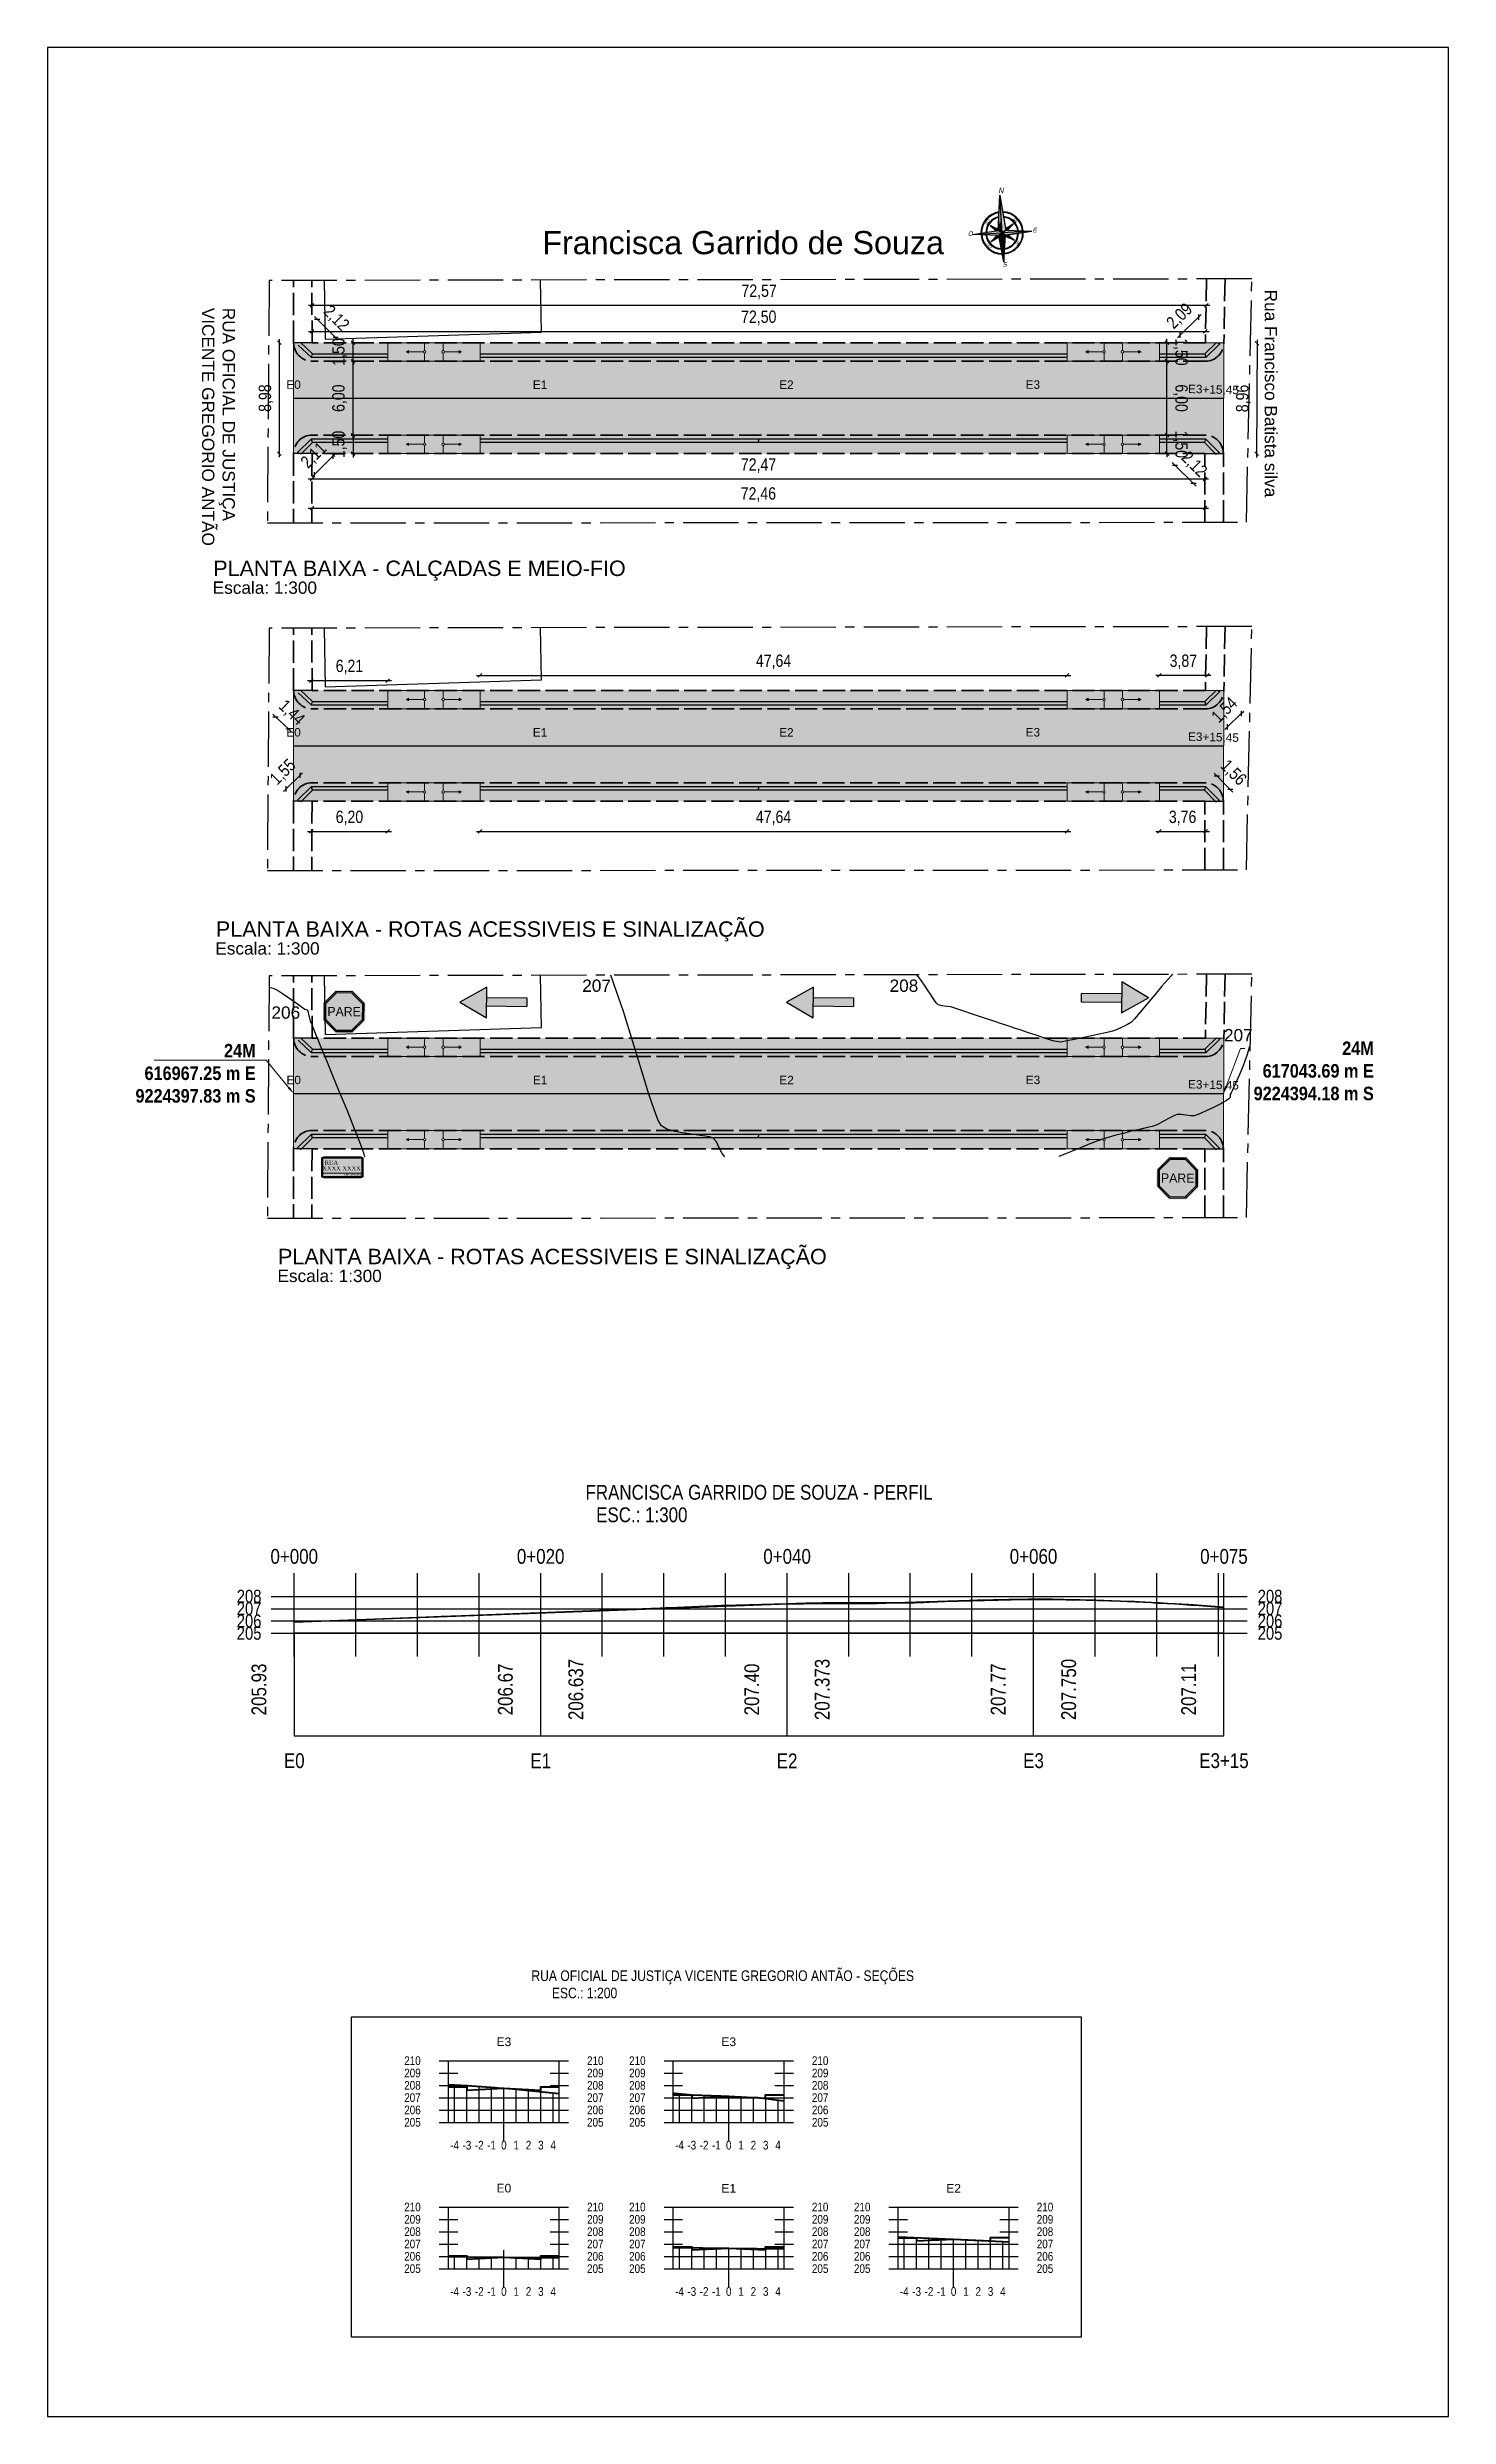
# Model space of a CAD drawing. Header units: feet. Extents: x 203667 to 205527, y 9204857 to 9205156.
# Drawn here: x 204385.3 to 204499, y 9204895.9 to 9205088.2 of the extents above; entities that cross this region are included whole.
import ezdxf
from ezdxf import colors
from ezdxf.entities.mleader import LeaderData, LeaderLine
from ezdxf.enums import TextEntityAlignment as Align
from ezdxf.math import Vec2, Vec3

# ---------------------------------------------------------------- set-up
doc = ezdxf.new("R2010")
doc.units = ezdxf.units.FT
doc.header["$LTSCALE"] = 0.3
doc.header["$MEASUREMENT"] = 0
for name, pattern in [('ACAD_ISO02W100', [15, 12, -3]), ('CENTER2', [1.125, 0.75, -0.125, 0.125, -0.125]), ('CONTINUO', [0])]:
    doc.linetypes.add(name, pattern=pattern)
for name, color, linetype in [('_EIXO PROJETADO', 2, 'Continuous'), ('C-ROAD-CNTR-N', 92, 'Continuous'), ('C-ROAD-PROF-GRID-MAJR', 8, 'Continuous'), ('C-ROAD-PROF-GRID-MINR', 8, 'Continuous'), ('C-ROAD-PROF-TEXT', 7, 'Continuous'), ('C-ROAD-PROF-TICK', 7, 'Continuous'), ('C-ROAD-PROF-TITL', 7, 'Continuous'), ('C-ROAD-PROF-TTLB', 5, 'Continuous'), ('C-ROAD-SCTN-GRID', 7, 'Continuous'), ('C-ROAD-SCTN-TEXT', 7, 'Continuous'), ('C-ROAD-SCTN-TICK', 7, 'Continuous'), ('C-ROAD-SCTN-TITL', 92, 'Continuous'), ('C1-HM-CURVA_INTERMEDIARIA', 3, 'Continuous'), ('C1-HM-CURVA_MESTRA', 5, 'Continuous'), ('Calçada Projetada', 20, 'Continuous'), ('cotas1', 7, 'Continuous'), ('Edificação Existente', 1, 'Continuous'), ('Estacas', 7, 'CONTINUO'), ('F-HZ-ESTACA', 98, 'Continuous'), ('NORTE', 7, 'Continuous'), ('Pavimento projetado', 51, 'Continuous'), ('SINALIZACAO', 1, 'Continuous'), ('TEXTOS', 7, 'Continuous')]:
    doc.layers.add(name, color=color, linetype=linetype)
for name, color, linetype, lineweight in [('Alvenaria de 1 Vez', 6, 'ACAD_ISO02W100', 35), ('C-ROAD-PROF', 1, 'Continuous', 35), ('Cotas Acessibilidade', 5, 'Continuous', 25), ('Cotas Calçadas', 7, 'Continuous', 25), ('Detalhe 2', 1, 'Continuous', 18), ('MEIO FIO PROJETADO', 7, 'ACAD_ISO02W100', 35), ('PENA015', 1, 'Continuous', 15)]:
    doc.layers.add(name, color=color, linetype=linetype, lineweight=lineweight)
doc.styles.add('Arial', font='arial.ttf')
doc.styles.add('COTAS', font='ariblk.ttf', dxfattribs={"width": 0.75})
doc.styles.add('PONTOS_DADOS', font='BOOKOS.TTF')
doc.styles.add('Roman', font='arial.ttf', dxfattribs={"height": 2})
doc.styles.add('SUPERFRENCH', font='SUF_____.pfb', dxfattribs={"oblique": 15, "height": 2})
doc.styles.add('TARCISIO', font='swissci.ttf')
doc.dimstyles.new('Cota Alvenaria', dxfattribs={"dimtxt": 1, "dimasz": 0.3, "dimexe": 1, "dimexo": 1, "dimgap": 0.5, "dimtad": 1, "dimzin": 4, "dimtxsty": 'TARCISIO', "dimblk": 'OBLIQUE', "dimcen": -2, "dimdle": 0.3, "dimse1": 1, "dimse2": 1, "dimclrd": 256, "dimclre": 256, "dimclrt": 6, "dimadec": 0, "dimazin": 0, "dimtfac": 1, "dimtix": 1, "dimtmove": 0, "dimatfit": 3, "dimldrblk": 'DOT', "dimfxl": 1, "dimlwd": -1, "dimlwe": -1, "dimarcsym": 0})
doc.dimstyles.new('Cota Calçadas', dxfattribs={"dimtxt": 1, "dimasz": 0.3, "dimexe": 1, "dimexo": 1, "dimgap": 0.5, "dimtad": 1, "dimzin": 4, "dimtxsty": 'TARCISIO', "dimblk": 'OBLIQUE', "dimcen": -2, "dimdle": 0.3, "dimse1": 1, "dimse2": 1, "dimclrd": 256, "dimclre": 256, "dimclrt": 256, "dimadec": 0, "dimazin": 0, "dimtfac": 1, "dimtix": 1, "dimtmove": 0, "dimatfit": 3, "dimldrblk": 'DOT', "dimfxl": 1, "dimlwd": -1, "dimlwe": -1, "dimarcsym": 0})
doc.dimstyles.new('Cota Piso Tatil', dxfattribs={"dimtxt": 1, "dimasz": 0.3, "dimexe": 1, "dimexo": 1, "dimgap": 0.5, "dimtad": 1, "dimzin": 4, "dimtxsty": 'TARCISIO', "dimblk": 'OBLIQUE', "dimcen": -2, "dimdle": 0.3, "dimse1": 1, "dimse2": 1, "dimclrd": 256, "dimclre": 256, "dimclrt": 5, "dimadec": 0, "dimazin": 0, "dimtfac": 1, "dimtix": 1, "dimtmove": 0, "dimatfit": 3, "dimldrblk": 'DOT', "dimfxl": 1, "dimlwd": -1, "dimlwe": -1, "dimarcsym": 0})

msp = doc.modelspace()

# ---------------------------------------------------------------- texts
at = {"linetype": 'Continuous', "style": 'Roman'}
for s, height, p in [('PLANTA BAIXA - CALÇADAS E MEIO-FIO', 1.25, (204398.758, 9205045.265)), ('Escala: 1:300', 1, (204398.713, 9205043.819)), ('PLANTA BAIXA - ROTAS ACESSIVEIS E SINALIZAÇÃO', 1.25, (204398.972, 9205015.993)), ('Escala: 1:300', 1, (204398.926, 9205014.547)), ('PLANTA BAIXA - ROTAS ACESSIVEIS E SINALIZAÇÃO', 1.25, (204404.014, 9204989.421)), ('Escala: 1:300', 1, (204403.969, 9204987.975))]:
    msp.add_text(s, height=height, dxfattribs=at).set_placement(p)
at = {"linetype": 'Continuous', "insert": (204425.458, 9205073.251, 0), "char_height": 1.875, "attachment_point": 1, "style": 'Roman'}
msp.add_mtext_dynamic_manual_height_columns('Francisca Garrido de Souza', width=44.50443, gutter_width=10, heights=[0], dxfattribs=at)
at = {"linetype": 'Continuous', "char_height": 1, "attachment_point": 1, "rotation": 270, "style": 'Roman'}
for s, insert in [('{\\C7;Rua Francisco Batista silva}', (204485.1, 9205068.5)), ('RUA OFICIAL DE JUSTIÇA VICENTE GREGORIO ANTÃO', (204400.512, 9205067.029))]:
    msp.add_mtext_dynamic_manual_height_columns(s, width=22.42019, gutter_width=10, heights=[0], dxfattribs=dict(at, insert=insert))
at = {"layer": 'C-ROAD-PROF-TEXT', "color": 7, "linetype": 'Continuous', "lineweight": -3, "char_height": 1.2, "attachment_point": 8, "line_spacing_factor": 1.2, "style": 'TARCISIO'}
for s, insert in [('0+000', (204405.33, 9204965.097)), ('0+020', (204425.33, 9204965.097)), ('0+040', (204445.33, 9204965.097)), ('0+060', (204465.33, 9204965.097)), ('0+075', (204480.787, 9204965.097)), ('E0', (204405.33, 9204948.522)), ('E1', (204425.33, 9204948.522)), ('E2', (204445.33, 9204948.522)), ('E3', (204465.33, 9204948.522)), ('E3+15', (204480.787, 9204948.522))]:
    msp.add_mtext(s, dxfattribs=dict(at, insert=insert))
at = {"layer": 'C-ROAD-PROF-TEXT', "color": 7, "linetype": 'Continuous', "lineweight": -3, "char_height": 1.05, "style": 'TARCISIO'}
for s, insert, attachment_point in [('208', (204402.669, 9204962.472), 6), ('208', (204483.522, 9204962.472), 4), ('207', (204402.669, 9204961.472), 6), ('206', (204402.669, 9204960.472), 6), ('207', (204483.522, 9204961.472), 4), ('206', (204483.522, 9204960.472), 4), ('205', (204402.669, 9204959.472), 6), ('205', (204483.522, 9204959.472), 4)]:
    msp.add_mtext(s, dxfattribs=dict(at, insert=insert, attachment_point=attachment_point))
at = {"layer": 'C-ROAD-PROF-TEXT', "color": 1, "linetype": 'Continuous', "lineweight": -3, "char_height": 1.2, "attachment_point": 8, "rotation": 90, "style": 'TARCISIO'}
for s, insert in [('205.93', (204403.08, 9204954.916)), ('206.67', (204423.08, 9204954.916)), ('207.40', (204443.08, 9204954.916)), ('207.77', (204463.08, 9204954.916)), ('207.11', (204478.537, 9204954.916))]:
    msp.add_mtext(s, dxfattribs=dict(at, insert=insert))
at = {"layer": 'C-ROAD-PROF-TEXT', "color": 5, "linetype": 'Continuous', "lineweight": -3, "char_height": 1.2, "attachment_point": 2, "rotation": 90, "style": 'TARCISIO'}
for s, insert in [('206.637', (204427.58, 9204954.916)), ('207.373', (204447.58, 9204954.916)), ('207.750', (204467.58, 9204954.916))]:
    msp.add_mtext(s, dxfattribs=dict(at, insert=insert))
at = {"layer": 'C-ROAD-PROF-TITL', "color": 7, "linetype": 'Continuous', "lineweight": -3, "attachment_point": 8, "line_spacing_factor": 1.2, "style": 'TARCISIO'}
for s, insert, char_height in [('FRANCISCA GARRIDO DE SOUZA - PERFIL', (204443.058, 9204970.298), 1.2), ('ESC.: 1:300', (204433.539, 9204968.472), 1.2), ('RUA OFICIAL DE JUSTIÇA VICENTE GREGORIO ANTÃO - SEÇÕES', (204440.104, 9204930.996), 0.85913), ('ESC.: 1:200', (204428.891, 9204929.848), 0.85913)]:
    msp.add_mtext(s, dxfattribs=dict(at, insert=insert, char_height=char_height))
at = {"layer": 'C-ROAD-SCTN-TEXT', "color": 7, "linetype": 'Continuous', "lineweight": -3, "char_height": 0.7, "style": 'TARCISIO'}
for s, insert, attachment_point in [('210', (204415.594, 9204924.791), 6), ('209', (204415.594, 9204923.791), 6), ('210', (204429.094, 9204924.791), 4), ('209', (204429.094, 9204923.791), 4), ('210', (204433.844, 9204924.791), 6), ('209', (204433.844, 9204923.791), 6), ('210', (204447.344, 9204924.791), 4), ('209', (204447.344, 9204923.791), 4), ('208', (204415.594, 9204922.791), 6), ('207', (204415.594, 9204921.791), 6), ('208', (204429.094, 9204922.791), 4), ('207', (204429.094, 9204921.791), 4), ('208', (204433.844, 9204922.791), 6), ('207', (204433.844, 9204921.791), 6), ('208', (204447.344, 9204922.791), 4), ('207', (204447.344, 9204921.791), 4), ('206', (204415.594, 9204920.791), 6), ('205', (204415.594, 9204919.791), 6), ('206', (204429.094, 9204920.791), 4), ('205', (204429.094, 9204919.791), 4), ('206', (204433.844, 9204920.791), 6), ('205', (204433.844, 9204919.791), 6), ('206', (204447.344, 9204920.791), 4), ('205', (204447.344, 9204919.791), 4), ('-4', (204418.344, 9204918.291), 2), ('-3', (204419.344, 9204918.291), 2), ('-2', (204420.344, 9204918.291), 2), ('-1', (204421.344, 9204918.291), 2), ('0', (204422.344, 9204918.291), 2), ('0', (204422.344, 9204918.291), 2), ('1', (204423.344, 9204918.291), 2), ('2', (204424.344, 9204918.291), 2), ('3', (204425.344, 9204918.291), 2), ('4', (204426.344, 9204918.291), 2), ('-4', (204436.594, 9204918.291), 2), ('-3', (204437.594, 9204918.291), 2), ('-2', (204438.594, 9204918.291), 2), ('-1', (204439.594, 9204918.291), 2), ('0', (204440.594, 9204918.291), 2), ('0', (204440.594, 9204918.291), 2), ('1', (204441.594, 9204918.291), 2), ('2', (204442.594, 9204918.291), 2), ('3', (204443.594, 9204918.291), 2), ('4', (204444.594, 9204918.291), 2), ('210', (204415.594, 9204912.916), 6), ('209', (204415.594, 9204911.916), 6), ('210', (204429.094, 9204912.916), 4), ('209', (204429.094, 9204911.916), 4), ('210', (204433.844, 9204912.916), 6), ('209', (204433.844, 9204911.916), 6), ('210', (204447.344, 9204912.916), 4), ('209', (204447.344, 9204911.916), 4), ('210', (204452.094, 9204912.916), 6), ('209', (204452.094, 9204911.916), 6), ('210', (204465.594, 9204912.916), 4), ('209', (204465.594, 9204911.916), 4), ('208', (204415.594, 9204910.916), 6), ('208', (204429.094, 9204910.916), 4), ('208', (204433.844, 9204910.916), 6), ('208', (204447.344, 9204910.916), 4), ('208', (204452.094, 9204910.916), 6), ('208', (204465.594, 9204910.916), 4), ('207', (204415.594, 9204909.916), 6), ('206', (204415.594, 9204908.916), 6), ('207', (204429.094, 9204909.916), 4), ('206', (204429.094, 9204908.916), 4), ('207', (204433.844, 9204909.916), 6), ('206', (204433.844, 9204908.916), 6), ('207', (204447.344, 9204909.916), 4), ('206', (204447.344, 9204908.916), 4), ('207', (204452.094, 9204909.916), 6), ('206', (204452.094, 9204908.916), 6), ('207', (204465.594, 9204909.916), 4), ('206', (204465.594, 9204908.916), 4), ('205', (204415.594, 9204907.916), 6), ('205', (204429.094, 9204907.916), 4), ('205', (204433.844, 9204907.916), 6), ('205', (204447.344, 9204907.916), 4), ('205', (204452.094, 9204907.916), 6), ('205', (204465.594, 9204907.916), 4), ('-4', (204418.344, 9204906.416), 2), ('-3', (204419.344, 9204906.416), 2), ('-2', (204420.344, 9204906.416), 2), ('-1', (204421.344, 9204906.416), 2), ('0', (204422.344, 9204906.416), 2), ('0', (204422.344, 9204906.416), 2), ('1', (204423.344, 9204906.416), 2), ('2', (204424.344, 9204906.416), 2), ('3', (204425.344, 9204906.416), 2), ('4', (204426.344, 9204906.416), 2), ('-4', (204436.594, 9204906.416), 2), ('-3', (204437.594, 9204906.416), 2), ('-2', (204438.594, 9204906.416), 2), ('-1', (204439.594, 9204906.416), 2), ('0', (204440.594, 9204906.416), 2), ('0', (204440.594, 9204906.416), 2), ('1', (204441.594, 9204906.416), 2), ('2', (204442.594, 9204906.416), 2), ('3', (204443.594, 9204906.416), 2), ('4', (204444.594, 9204906.416), 2), ('-4', (204454.844, 9204906.416), 2), ('-3', (204455.844, 9204906.416), 2), ('-2', (204456.844, 9204906.416), 2), ('-1', (204457.844, 9204906.416), 2), ('0', (204458.844, 9204906.416), 2), ('0', (204458.844, 9204906.416), 2), ('1', (204459.844, 9204906.416), 2), ('2', (204460.844, 9204906.416), 2), ('3', (204461.844, 9204906.416), 2), ('4', (204462.844, 9204906.416), 2)]:
    msp.add_mtext(s, dxfattribs=dict(at, insert=insert, attachment_point=attachment_point))
at = {"layer": 'C-ROAD-SCTN-TITL', "color": 92, "linetype": 'Continuous', "lineweight": -3, "char_height": 0.7, "attachment_point": 8, "style": 'TARCISIO'}
for s, insert in [('{\\fArial|b0|i0|c0|p2;E3}', (204422.344, 9204925.967)), ('{\\fArial|b0|i0|c0|p2;E3}', (204440.594, 9204925.967)), ('{\\fArial|b0|i0|c0|p2;E0}', (204422.344, 9204914.092)), ('{\\fArial|b0|i0|c0|p2;E1}', (204440.594, 9204914.092)), ('{\\fArial|b0|i0|c0|p2;E2}', (204458.844, 9204914.092))]:
    msp.add_mtext(s, dxfattribs=dict(at, insert=insert))
at = {"layer": 'C1-HM-CURVA_INTERMEDIARIA', "linetype": 'Continuous', "lineweight": -3, "style": 'Arial'}
for s, p in [('207', (204428.701, 9205011.523)), ('208', (204453.648, 9205011.523)), ('206', (204403.479, 9205009.344)), ('207', (204480.785, 9205007.505))]:
    msp.add_text(s, height=1, dxfattribs=at).set_placement(p)
at = {"layer": 'F-HZ-ESTACA', "color": 98, "linetype": 'Continuous', "lineweight": -3, "char_height": 0.6858, "attachment_point": 8, "style": 'Arial'}
for s, insert, rotation in [('{\\fArial|b0|i0|c0|p2;E0}', (204405.275, 9205060.443, 0), 0.00149), ('{\\fArial|b0|i0|c0|p2;E1}', (204425.275, 9205060.444, 0), 0.00149), ('{\\fArial|b0|i0|c0|p2;E2}', (204445.275, 9205060.444, 0), 0.00149), ('{\\fArial|b0|i0|c0|p2;E3}', (204465.275, 9205060.445, 0), 0.00149), ('E3+15,45', (204479.923, 9205059.934), 358.60986), ('{\\fArial|b0|i0|c0|p2;E0}', (204405.275, 9205032.231, 0), 0.00149), ('{\\fArial|b0|i0|c0|p2;E1}', (204425.275, 9205032.232, 0), 0.00149), ('{\\fArial|b0|i0|c0|p2;E2}', (204445.275, 9205032.232, 0), 0.00149), ('{\\fArial|b0|i0|c0|p2;E3}', (204465.275, 9205032.233, 0), 0.00149), ('E3+15,45', (204479.923, 9205031.725), 358.60986), ('{\\fArial|b0|i0|c0|p2;E0}', (204405.286, 9205004.021, 0), 0.00149), ('{\\fArial|b0|i0|c0|p2;E1}', (204425.286, 9205004.022, 0), 0.00149), ('{\\fArial|b0|i0|c0|p2;E2}', (204445.286, 9205004.023, 0), 0.00149), ('{\\fArial|b0|i0|c0|p2;E3}', (204465.286, 9205004.023, 0), 0.00149), ('E3+15,45', (204479.923, 9205003.515), 358.60986)]:
    msp.add_mtext(s, dxfattribs=dict(at, insert=insert, rotation=rotation))

# ---------------------------------------------------------------- blocks, each defined once
blk = doc.blocks.new('r150')
at = {"linetype": 'Continuous'}
h = blk.add_hatch(color=4, dxfattribs=at)
h.dxf.hatch_style = 1
edge = h.paths.add_edge_path()
edge.add_arc((0, 0.91), 0.1, 180, 270, ccw=False)
edge.add_line((-0.1, 0.91), (-1.3, 0.91))
edge.add_line((-1.3, 0.91), (-1.3, 0.81))
edge.add_line((-1.3, 0.81), (-1.5, 0.91))
edge.add_line((-1.5, 0.91), (-1.3, 1.01))
edge.add_line((-1.3, 1.01), (-1.3, 0.91))
edge.add_line((-1.3, 0.91), (-0.1, 0.91))
edge.add_arc((0, 0.91), 0.1, 90, 180, ccw=False)
edge.add_line((0, 1.01), (0, 1.65))
edge.add_line((0, 1.65), (-3, 1.65))
edge.add_line((-3, 1.65), (-3, 0.15))
edge.add_line((-3, 0.15), (0, 0.15))
edge.add_line((0, 0.15), (0, 0.81))
edge = h.paths.add_edge_path()
edge.add_arc((1.5, 0.91), 0.1, 180, 270, ccw=False)
edge.add_arc((1.5, 0.91), 0.1, 90, 180, ccw=False)
edge.add_line((1.5, 1.01), (1.5, 1.65))
edge.add_line((1.5, 1.65), (0, 1.65))
edge.add_line((0, 1.65), (0, 1.01))
edge.add_arc((0, 0.91), 0.1, 0, 90, ccw=False)
edge.add_arc((0, 0.91), 0.1, -90, 0, ccw=False)
edge.add_line((0, 0.81), (0, 0.15))
edge.add_line((0, 0.15), (1.5, 0.15))
edge.add_line((1.5, 0.15), (1.5, 0.81))
edge = h.paths.add_edge_path()
edge.add_line((4.5, 1.65), (1.5, 1.65))
edge.add_line((1.5, 1.65), (1.5, 1.01))
edge.add_arc((1.5, 0.91), 0.1, 0, 90, ccw=False)
edge.add_line((1.6, 0.91), (2.8, 0.91))
edge.add_line((2.8, 0.91), (2.8, 1.01))
edge.add_line((2.8, 1.01), (3, 0.91))
edge.add_line((3, 0.91), (2.8, 0.81))
edge.add_line((2.8, 0.81), (2.8, 0.91))
edge.add_line((2.8, 0.91), (1.6, 0.91))
edge.add_arc((1.5, 0.91), 0.1, -90, 0, ccw=False)
edge.add_line((1.5, 0.81), (1.5, 0.15))
edge.add_line((1.5, 0.15), (4.5, 0.15))
edge.add_line((4.5, 0.15), (4.5, 1.65))
at = {"layer": 'PENA015', "color": 7}
for points in [[(-3, 0.15), (-3, 1.65)], [(-3, 1.65), (4.5, 1.65)], [(-3, 0.15), (4.5, 0.15)], [(-1.3, 1.01), (-1.5, 0.91), (-1.3, 0.81)], [(-1.5, 0.91), (-0.1, 0.91)], [(-1.3, 0.81), (-1.3, 1.01)], [(0, 1.01), (0, 1.65)], [(0, 0.15), (0, 0.81)], [(1.5, 1.01), (1.5, 1.65)], [(1.5, 0.81), (1.5, 0.15)], [(1.6, 0.91), (3, 0.91)], [(2.8, 0.81), (2.8, 1.01)], [(2.8, 1.01), (3, 0.91), (2.8, 0.81)], [(4.5, 0.15), (4.5, 1.65)]]:
    blk.add_lwpolyline(points, dxfattribs=at)
for centre in [(0, 0.91), (1.5, 0.91)]:
    blk.add_circle(centre, 0.1, dxfattribs=at)
blk = doc.blocks.new('*U61')
at = {"layer": 'NORTE', "color": 252, "linetype": 'Continuous'}
for points in [[(2.26, 2.25), (1.13, 1.11), (1.32, 1.08)], [(0.24, 2), (0.96, 1.14), (1.13, 1.11)], [(1.16, 0.95), (1.13, 1.11), (0.24, 0.23)], [(1.13, 1.11), (1.16, 0.95), (2.02, 0.22)]]:
    blk.add_solid(points, dxfattribs=at)
blk = doc.blocks.new('*U62')
at = {"layer": 'NORTE', "color": 252, "linetype": 'Continuous'}
for points in [[(0.54, 1.22), (0.92, 1.09), (0.96, 1.14)], [(1.02, 1.7), (1.03, 1.36), (1.09, 1.31)], [(1.32, 1.08), (1.37, 1.02), (1.72, 1.01)], [(1.16, 0.95), (1.1, 0.91), (1.23, 0.52)]]:
    blk.add_solid(points, dxfattribs=at)
blk = doc.blocks.new('*U63')
at = {"layer": 'NORTE', "linetype": 'Continuous'}
for points in [[(1.49, 1.56), (2.26, 2.25), (1.09, 1.31)], [(1.49, 1.56), (1.13, 1.11), (2.26, 2.25)], [(1.49, 1.56), (1.09, 1.31), (1.13, 1.11)]]:
    blk.add_solid(points, dxfattribs=at)
blk = doc.blocks.new('*U64')
at = {"layer": 'NORTE', "linetype": 'Continuous'}
for points in [[(0.24, 2), (1.03, 1.35), (1.03, 1.36)], [(0.24, 2), (1.13, 1.11), (1.03, 1.35)], [(1.13, 1.11), (0.96, 1.14), (0.24, 0.23)], [(0.54, 1.22), (0.96, 1.14), (0.91, 1.2)], [(1.02, 1.7), (1.09, 1.31), (1.14, 1.35)], [(1.03, 1.35), (1.13, 1.11), (1.09, 1.31)], [(1.13, 1.11), (1.37, 1.02), (1.32, 1.08)], [(1.13, 1.11), (2.02, 0.22), (1.37, 1.02)], [(1.36, 1.13), (1.32, 1.08), (1.72, 1.01)], [(1.37, 1.02), (2.02, 0.22), (1.37, 1.02)], [(1.16, 0.94), (1.23, 0.52), (1.22, 0.89)]]:
    blk.add_solid(points, dxfattribs=at)
blk = doc.blocks.new('norte01')
at = {"layer": 'NORTE'}
for p, q in [((-0.1, 0.14), (0, 1.26)), ((0, 1.26), (0.11, 0.16)), ((-1.25, 0), (-0.1, 0.14)), ((0, 0), (-1.25, 0)), ((0.11, 0.16), (1.61, 0)), ((-0.1, -0.14), (0, 0)), ((0, -1.26), (-0.1, -0.14)), ((0.11, -0.16), (0, -1.26)), ((1.61, 0), (0.11, -0.16))]:
    blk.add_line(p, q, dxfattribs=at)
for points in [[(0, 1.26), (0, 0), (-0.1, 0.14)], [(-0.16, 0.13), (-0.1, 0.14), (-0.34, 0.49)], [(0.11, 0.16), (0.34, 0.49), (0.1, 0.24)], [(-0.16, -0.13), (-0.1, -0.14), (-0.34, -0.49)], [(0, -1.26), (0, 0), (-0.1, -0.14)], [(0, 0), (1.61, 0), (0.11, -0.16)], [(0.11, -0.16), (0.34, -0.49), (0.1, -0.24)]]:
    blk.add_lwpolyline(points, close=True, dxfattribs=at)
for points in [[(0, 1.26), (0, 0)], [(-1.25, 0), (1.61, 0)], [(-1.25, 0), (1.61, 0)], [(-1.25, 0), (-0.1, -0.14)], [(0, 0), (-0.34, 0.49)], [(-0.34, 0.49), (-0.16, 0.13)], [(-0.34, 0.49), (-0.09, 0.22)], [(0, 0), (0.34, 0.49)], [(0.34, 0.49), (0.1, 0.24)], [(0.34, 0.49), (0.17, 0.16)], [(0, 0), (-0.34, -0.49)], [(-0.34, -0.49), (-0.16, -0.13)], [(-0.34, -0.49), (-0.09, -0.22)], [(0, -1.26), (0, 0)], [(0, 0), (0.34, -0.49)], [(0.34, -0.49), (0.1, -0.24)], [(0.34, -0.49), (0.17, -0.16)]]:
    blk.add_lwpolyline(points, dxfattribs=at)
for radius, start, end in [(0.9, 92.0213, 177.3619), (0.871, 92.2575, 177.0455), (0.697, 94.0924, 174.5827), (0.668, 94.4924, 174.0444), (0.9, 4.9431, 87.6111), (0.871, 5.3202, 87.3318), (0.697, 8.261, 85.1591), (0.668, 8.9053, 84.6848), (0.9, 182.6381, 267.9787), (0.871, 182.9545, 267.7425), (0.697, 185.4173, 265.9076), (0.668, 185.9556, 265.5076), (0.871, 272.6682, 354.6798), (0.9, 272.3889, 355.0569), (0.668, 275.3152, 351.0947), (0.697, 274.8409, 351.739)]:
    blk.add_arc((0, 0), radius, start, end, dxfattribs=at)
at = {"layer": 'NORTE', "color": 254, "linetype": 'Continuous', "rotation": 314.9999999999994}
for name in ['*U61', '*U62']:
    blk.add_blockref(name, (-1.58, 0.01), dxfattribs=at)
at = {"layer": 'NORTE', "linetype": 'Continuous', "rotation": 314.9999999999994}
for name in ['*U64', '*U63']:
    blk.add_blockref(name, (-1.58, 0.01), dxfattribs=at)
at = {"layer": 'NORTE', "style": 'SUPERFRENCH', "oblique": 15}
for s, height, rotation, p in [('O', 0.192, 270, (-0.05, 1.46)), ('S', 0.192, 270, (-1.44, 0.06)), ('SO', 0.12, 225, (-0.46, 0.72)), ('NO', 0.12, 315, (0.36, 0.65)), ('N', 0.24, 270, (1.68, 0.07)), ('SE', 0.12, 315, (-0.59, -0.58)), ('NE', 0.12, 225, (0.54, -0.47)), ('E', 0.192, 270, (-0.06, -1.29))]:
    blk.add_text(s, height=height, rotation=rotation, dxfattribs=at).set_placement(p)
blk = doc.blocks.new('_Oblique')
at = {"layer": 'cotas1', "color": 0, "lineweight": -2}
blk.add_line((-0.5, -0.5), (0.5, 0.5), dxfattribs=at)
blk = doc.blocks.new('*D250')
at = {"layer": 'Cotas Calçadas', "transparency": 16777216}
blk.add_line((204406.48, 9205065.11), (204479.58, 9205065.11), dxfattribs=at)
at = {"layer": 'Defpoints', "color": 0, "transparency": 16777216}
for p in [(204479.28, 9205065.11), (204406.78, 9205062.69, 0), (204479.28, 9205062.7, 0)]:
    blk.add_point(p, dxfattribs=at)
at = {"layer": 'Cotas Calçadas', "transparency": 16777216, "xscale": 0.3, "yscale": 0.3, "zscale": 0.3}
for p, rotation in [((204406.78, 9205065.11), 180.0014894719195), ((204479.28, 9205065.11), 0.001489471919530651)]:
    blk.add_blockref('_Oblique', p, dxfattribs=dict(at, rotation=rotation))
at = {"layer": 'Cotas Calçadas', "transparency": 16777216, "insert": (204443.03, 9205066.21), "char_height": 1, "attachment_point": 5, "rotation": 0.0015, "style": 'TARCISIO'}
blk.add_mtext('72,50', dxfattribs=at)
blk = doc.blocks.new('_Dot')
at = {"color": 0, "linetype": 'ByBlock', "lineweight": -2}
blk.add_line((-0.5, 0), (-1, 0), dxfattribs=at)
at = {"color": 0, "linetype": 'ByBlock', "const_width": 0.5}
blk.add_lwpolyline([(-0.25, 0, 1), (0.25, 0, 1)], format="xyb", close=True, dxfattribs=at)
blk = doc.blocks.new('*D251')
at = {"layer": 'Cotas Calçadas', "transparency": 16777216}
blk.add_line((204479.54, 9205053.13), (204406.47, 9205053.13), dxfattribs=at)
at = {"layer": 'Defpoints', "color": 0, "transparency": 16777216}
for p in [(204406.77, 9205056.69, 0), (204479.24, 9205056.7, 0), (204406.77, 9205053.13)]:
    blk.add_point(p, dxfattribs=at)
at = {"layer": 'Cotas Calçadas', "transparency": 16777216, "xscale": 0.3, "yscale": 0.3, "zscale": 0.3}
for p, rotation in [((204406.77, 9205053.13), 180.0014894701071), ((204479.24, 9205053.13), 0.001489470107092217)]:
    blk.add_blockref('_Oblique', p, dxfattribs=dict(at, rotation=rotation))
at = {"layer": 'Cotas Calçadas', "transparency": 16777216, "insert": (204443.01, 9205054.22), "char_height": 1, "attachment_point": 5, "rotation": 0.0015, "style": 'TARCISIO'}
blk.add_mtext('72,47', dxfattribs=at)
blk = doc.blocks.new('*D299')
at = {"layer": 'Cotas Calçadas', "transparency": 16777216}
blk.add_line((204406.48, 9205067.23), (204479.65, 9205067.23), dxfattribs=at)
at = {"layer": 'Defpoints', "color": 0, "transparency": 16777216}
for p in [(204479.35, 9205067.23), (204406.78, 9205064.19, 0), (204479.35, 9205064.19, 0)]:
    blk.add_point(p, dxfattribs=at)
at = {"layer": 'Cotas Calçadas', "transparency": 16777216, "xscale": 0.3, "yscale": 0.3, "zscale": 0.3, "rotation": 180}
blk.add_blockref('_Oblique', (204406.78, 9205067.23), dxfattribs=at)
at = {"layer": 'Cotas Calçadas', "transparency": 16777216, "xscale": 0.3, "yscale": 0.3, "zscale": 0.3}
blk.add_blockref('_Oblique', (204479.35, 9205067.23), dxfattribs=at)
at = {"layer": 'Cotas Calçadas', "color": 6, "transparency": 16777216, "insert": (204443.06, 9205068.32), "char_height": 1, "attachment_point": 5, "style": 'TARCISIO'}
blk.add_mtext('72,57', dxfattribs=at)
blk = doc.blocks.new('*D300')
at = {"layer": 'Cotas Calçadas', "transparency": 16777216}
blk.add_line((204406.47, 9205050.77), (204479.54, 9205050.77), dxfattribs=at)
at = {"layer": 'Defpoints', "color": 0, "transparency": 16777216}
for p in [(204406.77, 9205055.19, 0), (204479.24, 9205055.2, 0), (204479.24, 9205050.77)]:
    blk.add_point(p, dxfattribs=at)
at = {"layer": 'Cotas Calçadas', "transparency": 16777216, "xscale": 0.3, "yscale": 0.3, "zscale": 0.3}
for p, rotation in [((204406.77, 9205050.77), 180.0014894663173), ((204479.24, 9205050.77), 0.001489466317263469)]:
    blk.add_blockref('_Oblique', p, dxfattribs=dict(at, rotation=rotation))
at = {"layer": 'Cotas Calçadas', "color": 6, "transparency": 16777216, "insert": (204443, 9205051.87), "char_height": 1, "attachment_point": 5, "rotation": 0.0015, "style": 'TARCISIO'}
blk.add_mtext('72,46', dxfattribs=at)
blk = doc.blocks.new('*D301')
at = {"layer": 'Cotas Calçadas', "transparency": 16777216}
blk.add_line((204410.11, 9205056.39), (204410.11, 9205062.99), dxfattribs=at)
at = {"layer": 'Defpoints', "color": 0, "transparency": 16777216}
for p in [(204410.11, 9205062.69), (204412.91, 9205062.69, 0), (204412.91, 9205056.69, 0)]:
    blk.add_point(p, dxfattribs=at)
at = {"layer": 'Cotas Calçadas', "transparency": 16777216, "xscale": 0.3, "yscale": 0.3, "zscale": 0.3}
for p, rotation in [((204410.11, 9205062.69), 90), ((204410.11, 9205056.69), 270)]:
    blk.add_blockref('_Oblique', p, dxfattribs=dict(at, rotation=rotation))
at = {"layer": 'Cotas Calçadas', "transparency": 16777216, "insert": (204409.01, 9205059.69), "char_height": 1, "attachment_point": 5, "rotation": 90, "style": 'TARCISIO'}
blk.add_mtext('6,00', dxfattribs=at)
blk = doc.blocks.new('*D302')
at = {"layer": 'Cotas Calçadas', "transparency": 16777216}
for p, q in [((204410.11, 9205064.19), (204410.11, 9205064.49)), ((204410.11, 9205062.69), (204410.11, 9205064.19)), ((204410.11, 9205062.69), (204410.11, 9205062.39))]:
    blk.add_line(p, q, dxfattribs=at)
at = {"layer": 'Defpoints', "color": 0, "transparency": 16777216}
for p in [(204410.11, 9205064.19), (204412.91, 9205064.19, 0), (204412.91, 9205062.69, 0)]:
    blk.add_point(p, dxfattribs=at)
at = {"layer": 'Cotas Calçadas', "transparency": 16777216, "xscale": 0.3, "yscale": 0.3, "zscale": 0.3}
for p, rotation in [((204410.11, 9205064.19), 270), ((204410.11, 9205062.69), 90)]:
    blk.add_blockref('_Oblique', p, dxfattribs=dict(at, rotation=rotation))
at = {"layer": 'Cotas Calçadas', "transparency": 16777216, "insert": (204409.01, 9205063.44), "char_height": 1, "attachment_point": 5, "rotation": 90, "style": 'TARCISIO'}
blk.add_mtext('1,50', dxfattribs=at)
blk = doc.blocks.new('*D303')
at = {"layer": 'Cotas Calçadas', "transparency": 16777216}
for p, q in [((204410.11, 9205056.69), (204410.11, 9205056.99)), ((204410.11, 9205056.69), (204410.11, 9205055.19)), ((204410.11, 9205055.19), (204410.11, 9205054.89))]:
    blk.add_line(p, q, dxfattribs=at)
at = {"layer": 'Defpoints', "color": 0, "transparency": 16777216}
for p in [(204412.91, 9205056.69, 0), (204410.11, 9205055.19), (204412.91, 9205055.19, 0)]:
    blk.add_point(p, dxfattribs=at)
at = {"layer": 'Cotas Calçadas', "transparency": 16777216, "xscale": 0.3, "yscale": 0.3, "zscale": 0.3}
for p, rotation in [((204410.11, 9205056.69), 270), ((204410.11, 9205055.19), 90)]:
    blk.add_blockref('_Oblique', p, dxfattribs=dict(at, rotation=rotation))
at = {"layer": 'Cotas Calçadas', "transparency": 16777216, "insert": (204409.01, 9205055.94), "char_height": 1, "attachment_point": 5, "rotation": 90, "style": 'TARCISIO'}
blk.add_mtext('1,50', dxfattribs=at)
blk = doc.blocks.new('*D304')
at = {"layer": 'Cotas Calçadas', "transparency": 16777216}
blk.add_line((204404.13, 9205054.9), (204404.13, 9205064.49), dxfattribs=at)
at = {"layer": 'Defpoints', "color": 0, "transparency": 16777216}
for p in [(204404.13, 9205064.19), (204405.28, 9205064.19, 0), (204405.27, 9205055.2, 0)]:
    blk.add_point(p, dxfattribs=at)
at = {"layer": 'Cotas Calçadas', "transparency": 16777216, "xscale": 0.3, "yscale": 0.3, "zscale": 0.3}
for p, rotation in [((204404.13, 9205064.19), 89.97673395282978), ((204404.13, 9205055.2), 269.9767339528298)]:
    blk.add_blockref('_Oblique', p, dxfattribs=dict(at, rotation=rotation))
at = {"layer": 'Cotas Calçadas', "transparency": 16777216, "insert": (204403.04, 9205059.7), "char_height": 1, "attachment_point": 5, "rotation": 89.9767, "style": 'TARCISIO'}
blk.add_mtext('8,98', dxfattribs=at)
blk = doc.blocks.new('*D309')
at = {"layer": 'Cotas Calçadas', "transparency": 16777216}
blk.add_line((204483.48, 9205064.44), (204483.43, 9205054.88), dxfattribs=at)
at = {"layer": 'Defpoints', "color": 0, "transparency": 16777216}
for p in [(204480.78, 9205064.15, 0), (204480.74, 9205055.2, 0), (204483.44, 9205055.18)]:
    blk.add_point(p, dxfattribs=at)
at = {"layer": 'Cotas Calçadas', "transparency": 16777216, "xscale": 0.3, "yscale": 0.3, "zscale": 0.3}
for p, rotation in [((204483.48, 9205064.14), 89.74289945785027), ((204483.44, 9205055.18), 269.7428994578503)]:
    blk.add_blockref('_Oblique', p, dxfattribs=dict(at, rotation=rotation))
at = {"layer": 'Cotas Calçadas', "transparency": 16777216, "insert": (204482.36, 9205059.67), "char_height": 1, "attachment_point": 5, "rotation": 89.7429, "style": 'TARCISIO'}
blk.add_mtext('8,96', dxfattribs=at)
blk = doc.blocks.new('*D310')
at = {"layer": 'Cotas Calçadas', "transparency": 16777216}
for p, q in [((204476.16, 9205056.7), (204476.16, 9205057)), ((204476.16, 9205055.2), (204476.16, 9205056.7)), ((204476.16, 9205055.2), (204476.16, 9205054.9))]:
    blk.add_line(p, q, dxfattribs=at)
at = {"layer": 'Defpoints', "color": 0, "transparency": 16777216}
for p in [(204475.55, 9205056.7, 0.11), (204476.16, 9205056.7), (204475.55, 9205055.2, 0.11)]:
    blk.add_point(p, dxfattribs=at)
at = {"layer": 'Cotas Calçadas', "transparency": 16777216, "xscale": 0.3, "yscale": 0.3, "zscale": 0.3}
for p, rotation in [((204476.16, 9205056.7), 270.0015942208694), ((204476.16, 9205055.2), 90.00159422086936)]:
    blk.add_blockref('_Oblique', p, dxfattribs=dict(at, rotation=rotation))
at = {"layer": 'Cotas Calçadas', "transparency": 16777216, "insert": (204477.25, 9205055.95), "char_height": 1, "attachment_point": 5, "rotation": 270.0016, "style": 'TARCISIO'}
blk.add_mtext('1,50', dxfattribs=at)
blk = doc.blocks.new('*D311')
at = {"layer": 'Cotas Calçadas', "transparency": 16777216}
blk.add_line((204476.16, 9205056.4), (204476.16, 9205063), dxfattribs=at)
at = {"layer": 'Defpoints', "color": 0, "transparency": 16777216}
for p in [(204475.55, 9205062.7, 0), (204476.16, 9205062.7), (204475.55, 9205056.7, 0.11)]:
    blk.add_point(p, dxfattribs=at)
at = {"layer": 'Cotas Calçadas', "transparency": 16777216, "xscale": 0.3, "yscale": 0.3, "zscale": 0.3}
for p, rotation in [((204476.16, 9205062.7), 90.00148947214805), ((204476.16, 9205056.7), 270.0014894721481)]:
    blk.add_blockref('_Oblique', p, dxfattribs=dict(at, rotation=rotation))
at = {"layer": 'Cotas Calçadas', "transparency": 16777216, "insert": (204477.25, 9205059.7), "char_height": 1, "attachment_point": 5, "rotation": 270.0015, "style": 'TARCISIO'}
blk.add_mtext('6,00', dxfattribs=at)
blk = doc.blocks.new('*D312')
at = {"layer": 'Cotas Calçadas', "transparency": 16777216}
for p, q in [((204476.16, 9205064.2), (204476.16, 9205064.5)), ((204476.16, 9205062.7), (204476.16, 9205064.2)), ((204476.16, 9205062.7), (204476.16, 9205062.4))]:
    blk.add_line(p, q, dxfattribs=at)
at = {"layer": 'Defpoints', "color": 0, "transparency": 16777216}
for p in [(204475.55, 9205064.2, 0), (204476.16, 9205064.2), (204475.55, 9205062.7, 0.05)]:
    blk.add_point(p, dxfattribs=at)
at = {"layer": 'Cotas Calçadas', "transparency": 16777216, "xscale": 0.3, "yscale": 0.3, "zscale": 0.3}
for p, rotation in [((204476.16, 9205064.2), 270.0014894685536), ((204476.16, 9205062.7), 90.00148946855357)]:
    blk.add_blockref('_Oblique', p, dxfattribs=dict(at, rotation=rotation))
at = {"layer": 'Cotas Calçadas', "transparency": 16777216, "insert": (204477.25, 9205063.45), "char_height": 1, "attachment_point": 5, "rotation": 270.0015, "style": 'TARCISIO'}
blk.add_mtext('1,50', dxfattribs=at)
blk = doc.blocks.new('*D152')
at = {"layer": 'Cotas Acessibilidade', "transparency": 16777216}
for p, q in [((204403.81, 9205033.84), (204403.6, 9205034.05)), ((204403.81, 9205033.84), (204404.86, 9205032.85)), ((204404.86, 9205032.85), (204405.08, 9205032.65))]:
    blk.add_line(p, q, dxfattribs=at)
at = {"layer": 'Defpoints', "color": 0, "transparency": 16777216}
for p in [(204405.66, 9205035.8, 0), (204406.71, 9205034.81, 0), (204404.86, 9205032.85)]:
    blk.add_point(p, dxfattribs=at)
at = {"layer": 'Cotas Acessibilidade', "transparency": 16777216, "xscale": 0.3, "yscale": 0.3, "zscale": 0.3}
for p, rotation in [((204403.81, 9205033.84), 316.6942886122921), ((204404.86, 9205032.85), 136.6942886122921)]:
    blk.add_blockref('_Oblique', p, dxfattribs=dict(at, rotation=rotation))
at = {"layer": 'Cotas Acessibilidade', "color": 5, "transparency": 16777216, "insert": (204405.09, 9205034.14), "char_height": 1, "attachment_point": 5, "rotation": 316.6943, "style": 'TARCISIO'}
blk.add_mtext('1,44', dxfattribs=at)
blk = doc.blocks.new('*D153')
at = {"layer": 'Cotas Acessibilidade', "transparency": 16777216}
blk.add_line((204406.41, 9205036.78), (204413.21, 9205036.78), dxfattribs=at)
at = {"layer": 'Defpoints', "color": 0, "transparency": 16777216}
for p in [(204412.91, 9205036.78), (204406.71, 9205034.81, 0), (204412.91, 9205034.81, 0)]:
    blk.add_point(p, dxfattribs=at)
at = {"layer": 'Cotas Acessibilidade', "transparency": 16777216, "xscale": 0.3, "yscale": 0.3, "zscale": 0.3}
for p, rotation in [((204406.71, 9205036.78), 180.0014894746999), ((204412.91, 9205036.78), 0.001489474699882498)]:
    blk.add_blockref('_Oblique', p, dxfattribs=dict(at, rotation=rotation))
at = {"layer": 'Cotas Acessibilidade', "color": 5, "transparency": 16777216, "insert": (204409.81, 9205037.88), "char_height": 1, "attachment_point": 5, "rotation": 0.0015, "style": 'TARCISIO'}
blk.add_mtext('6,21', dxfattribs=at)
blk = doc.blocks.new('*D154')
at = {"layer": 'Cotas Acessibilidade', "transparency": 16777216}
for p, q in [((204404.67, 9205028), (204404.46, 9205027.78)), ((204404.67, 9205028), (204405.78, 9205029.09)), ((204405.78, 9205029.09), (204405.99, 9205029.3))]:
    blk.add_line(p, q, dxfattribs=at)
at = {"layer": 'Defpoints', "color": 0, "transparency": 16777216}
for p in [(204405.78, 9205029.09), (204406.7, 9205028.16, 0), (204405.6, 9205027.06, 0)]:
    blk.add_point(p, dxfattribs=at)
at = {"layer": 'Cotas Acessibilidade', "transparency": 16777216, "xscale": 0.3, "yscale": 0.3, "zscale": 0.3}
for p, rotation in [((204404.67, 9205028), 44.8101144808566), ((204405.78, 9205029.09), 224.8101144808566)]:
    blk.add_blockref('_Oblique', p, dxfattribs=dict(at, rotation=rotation))
at = {"layer": 'Cotas Acessibilidade', "color": 5, "transparency": 16777216, "insert": (204404.45, 9205029.32), "char_height": 1, "attachment_point": 5, "rotation": 44.8101, "style": 'TARCISIO'}
blk.add_mtext('1,55', dxfattribs=at)
blk = doc.blocks.new('*D313')
at = {"layer": 'Cotas Acessibilidade', "transparency": 16777216}
blk.add_line((204406.41, 9205024.54), (204413.21, 9205024.54), dxfattribs=at)
at = {"layer": 'Defpoints', "color": 0, "transparency": 16777216}
for p in [(204406.71, 9205028.16, 0), (204412.91, 9205028.16, 0), (204412.91, 9205024.54)]:
    blk.add_point(p, dxfattribs=at)
at = {"layer": 'Cotas Acessibilidade', "transparency": 16777216, "xscale": 0.3, "yscale": 0.3, "zscale": 0.3}
for p, rotation in [((204406.71, 9205024.54), 180.001489441899), ((204412.91, 9205024.54), 0.001489441899012902)]:
    blk.add_blockref('_Oblique', p, dxfattribs=dict(at, rotation=rotation))
at = {"layer": 'Cotas Acessibilidade', "color": 5, "transparency": 16777216, "insert": (204409.81, 9205025.63), "char_height": 1, "attachment_point": 5, "rotation": 0.0015, "style": 'TARCISIO'}
blk.add_mtext('6,20', dxfattribs=at)
blk = doc.blocks.new('*D314')
at = {"layer": 'Cotas Acessibilidade', "transparency": 16777216}
blk.add_line((204420.11, 9205024.54), (204468.35, 9205024.54), dxfattribs=at)
at = {"layer": 'Defpoints', "color": 0, "transparency": 16777216}
for p in [(204420.41, 9205028.16), (204468.05, 9205028.16, 0), (204468.05, 9205024.54)]:
    blk.add_point(p, dxfattribs=at)
at = {"layer": 'Cotas Acessibilidade', "transparency": 16777216, "xscale": 0.3, "yscale": 0.3, "zscale": 0.3}
for p, rotation in [((204420.41, 9205024.54), 180.0015942188615), ((204468.05, 9205024.54), 0.001594218861466201)]:
    blk.add_blockref('_Oblique', p, dxfattribs=dict(at, rotation=rotation))
at = {"layer": 'Cotas Acessibilidade', "color": 5, "transparency": 16777216, "insert": (204444.23, 9205025.63), "char_height": 1, "attachment_point": 5, "rotation": 0.0016, "style": 'TARCISIO'}
blk.add_mtext('47,64', dxfattribs=at)
blk = doc.blocks.new('*D155')
at = {"layer": 'Cotas Acessibilidade', "transparency": 16777216}
blk.add_line((204475.25, 9205024.54), (204479.61, 9205024.54), dxfattribs=at)
at = {"layer": 'Defpoints', "color": 0, "transparency": 16777216}
for p in [(204475.55, 9205028.16, 0), (204479.31, 9205028.16, 0), (204479.31, 9205024.54)]:
    blk.add_point(p, dxfattribs=at)
at = {"layer": 'Cotas Acessibilidade', "transparency": 16777216, "xscale": 0.3, "yscale": 0.3, "zscale": 0.3}
for p, rotation in [((204475.55, 9205024.54), 180.0014894322193), ((204479.31, 9205024.54), 0.001489432219350951)]:
    blk.add_blockref('_Oblique', p, dxfattribs=dict(at, rotation=rotation))
at = {"layer": 'Cotas Acessibilidade', "color": 5, "transparency": 16777216, "insert": (204477.43, 9205025.63), "char_height": 1, "attachment_point": 5, "rotation": 0.0015, "style": 'TARCISIO'}
blk.add_mtext('3,76', dxfattribs=at)
blk = doc.blocks.new('*D156')
at = {"layer": 'Cotas Acessibilidade', "transparency": 16777216}
for p, q in [((204480.2, 9205029.04), (204479.98, 9205029.26)), ((204481.3, 9205027.94), (204480.2, 9205029.04)), ((204481.3, 9205027.94), (204481.51, 9205027.73))]:
    blk.add_line(p, q, dxfattribs=at)
at = {"layer": 'Defpoints', "color": 0, "transparency": 16777216}
for p in [(204479.31, 9205028.16, 0), (204480.2, 9205029.04), (204480.42, 9205027.06, 0)]:
    blk.add_point(p, dxfattribs=at)
at = {"layer": 'Cotas Acessibilidade', "transparency": 16777216, "xscale": 0.3, "yscale": 0.3, "zscale": 0.3}
for p, rotation in [((204480.2, 9205029.04), 315.0013440657543), ((204481.3, 9205027.94), 135.0013440657543)]:
    blk.add_blockref('_Oblique', p, dxfattribs=dict(at, rotation=rotation))
at = {"layer": 'Cotas Acessibilidade', "color": 5, "transparency": 16777216, "insert": (204481.52, 9205029.27), "char_height": 1, "attachment_point": 5, "rotation": 315.0013, "style": 'TARCISIO'}
blk.add_mtext('1,56', dxfattribs=at)
blk = doc.blocks.new('*D157')
at = {"layer": 'Cotas Acessibilidade', "transparency": 16777216}
for p, q in [((204481.08, 9205033.03), (204482.19, 9205034.1)), ((204482.19, 9205034.1), (204482.4, 9205034.31)), ((204481.08, 9205033.03), (204480.87, 9205032.82))]:
    blk.add_line(p, q, dxfattribs=at)
at = {"layer": 'Defpoints', "color": 0, "transparency": 16777216}
for p in [(204480.45, 9205035.88, 0.05), (204479.35, 9205034.81, 0.05), (204482.19, 9205034.1)]:
    blk.add_point(p, dxfattribs=at)
at = {"layer": 'Cotas Acessibilidade', "transparency": 16777216, "xscale": 0.3, "yscale": 0.3, "zscale": 0.3}
for p, rotation in [((204482.19, 9205034.1), 224.2160607047477), ((204481.08, 9205033.03), 44.21606070474769)]:
    blk.add_blockref('_Oblique', p, dxfattribs=dict(at, rotation=rotation))
at = {"layer": 'Cotas Acessibilidade', "color": 5, "transparency": 16777216, "insert": (204480.87, 9205034.35), "char_height": 1, "attachment_point": 5, "rotation": 44.2161, "style": 'TARCISIO'}
blk.add_mtext('1,54', dxfattribs=at)
blk = doc.blocks.new('*D158')
at = {"layer": 'Cotas Acessibilidade', "transparency": 16777216}
blk.add_line((204479.73, 9205037.2), (204475.25, 9205037.2), dxfattribs=at)
at = {"layer": 'Defpoints', "color": 0, "transparency": 16777216}
for p in [(204475.55, 9205037.2), (204475.55, 9205034.81, 0.05), (204479.43, 9205034.81, 0.05)]:
    blk.add_point(p, dxfattribs=at)
at = {"layer": 'Cotas Acessibilidade', "transparency": 16777216, "xscale": 0.3, "yscale": 0.3, "zscale": 0.3}
for p, rotation in [((204475.55, 9205037.2), 180.0014610193988), ((204479.43, 9205037.2), 0.001461019398822927)]:
    blk.add_blockref('_Oblique', p, dxfattribs=dict(at, rotation=rotation))
at = {"layer": 'Cotas Acessibilidade', "color": 5, "transparency": 16777216, "insert": (204477.49, 9205038.3), "char_height": 1, "attachment_point": 5, "rotation": 0.0015, "style": 'TARCISIO'}
blk.add_mtext('3,87', dxfattribs=at)
blk = doc.blocks.new('*D159')
at = {"layer": 'Cotas Acessibilidade', "transparency": 16777216}
blk.add_line((204420.11, 9205037.2), (204468.35, 9205037.2), dxfattribs=at)
at = {"layer": 'Defpoints', "color": 0, "transparency": 16777216}
for p in [(204468.05, 9205037.2), (204420.41, 9205034.81, 0), (204468.05, 9205034.81, 0)]:
    blk.add_point(p, dxfattribs=at)
at = {"layer": 'Cotas Acessibilidade', "transparency": 16777216, "xscale": 0.3, "yscale": 0.3, "zscale": 0.3}
for p, rotation in [((204420.41, 9205037.2), 180.001602751482), ((204468.05, 9205037.2), 0.001602751482006512)]:
    blk.add_blockref('_Oblique', p, dxfattribs=dict(at, rotation=rotation))
at = {"layer": 'Cotas Acessibilidade', "color": 5, "transparency": 16777216, "insert": (204444.23, 9205038.3), "char_height": 1, "attachment_point": 5, "rotation": 0.0016, "style": 'TARCISIO'}
blk.add_mtext('47,64', dxfattribs=at)
blk = doc.blocks.new('*D160')
at = {"layer": 'Cotas Calçadas', "transparency": 16777216}
for p, q in [((204406.97, 9205053.49), (204408.47, 9205054.98)), ((204408.47, 9205054.98), (204408.68, 9205055.2)), ((204406.97, 9205053.49), (204406.76, 9205053.28))]:
    blk.add_line(p, q, dxfattribs=at)
at = {"layer": 'Defpoints', "color": 0, "transparency": 16777216}
for p in [(204406.77, 9205056.69, 0), (204405.27, 9205055.2, 0), (204408.47, 9205054.98)]:
    blk.add_point(p, dxfattribs=at)
at = {"layer": 'Cotas Calçadas', "transparency": 16777216, "xscale": 0.3, "yscale": 0.3, "zscale": 0.3}
for p, rotation in [((204408.47, 9205054.98), 224.8101041796188), ((204406.97, 9205053.49), 44.8101041796188)]:
    blk.add_blockref('_Oblique', p, dxfattribs=dict(at, rotation=rotation))
at = {"layer": 'Cotas Calçadas', "transparency": 16777216, "insert": (204406.95, 9205055.02), "char_height": 1, "attachment_point": 5, "rotation": 44.8101, "style": 'TARCISIO'}
blk.add_mtext('2,11', dxfattribs=at)
blk = doc.blocks.new('*D161')
at = {"layer": 'Cotas Calçadas', "transparency": 16777216}
for p, q in [((204407.19, 9205066.11), (204406.98, 9205066.32)), ((204407.19, 9205066.11), (204408.69, 9205064.61)), ((204408.69, 9205064.61), (204408.9, 9205064.4))]:
    blk.add_line(p, q, dxfattribs=at)
at = {"layer": 'Defpoints', "color": 0, "transparency": 16777216}
for p in [(204405.28, 9205064.19, 0), (204408.69, 9205064.61), (204406.78, 9205062.69, 0)]:
    blk.add_point(p, dxfattribs=at)
at = {"layer": 'Cotas Calçadas', "transparency": 16777216, "xscale": 0.3, "yscale": 0.3, "zscale": 0.3}
for p, rotation in [((204407.19, 9205066.11), 315.1179311955502), ((204408.69, 9205064.61), 135.1179311955502)]:
    blk.add_blockref('_Oblique', p, dxfattribs=dict(at, rotation=rotation))
at = {"layer": 'Cotas Calçadas', "transparency": 16777216, "insert": (204408.71, 9205066.14), "char_height": 1, "attachment_point": 5, "rotation": 315.1179, "style": 'TARCISIO'}
blk.add_mtext('2,12', dxfattribs=at)
blk = doc.blocks.new('*D162')
at = {"layer": 'Cotas Calçadas', "transparency": 16777216}
for p, q in [((204477.23, 9205064.8), (204478.73, 9205066.26)), ((204478.73, 9205066.26), (204478.94, 9205066.47)), ((204477.23, 9205064.8), (204477.01, 9205064.59))]:
    blk.add_line(p, q, dxfattribs=at)
at = {"layer": 'Defpoints', "color": 0, "transparency": 16777216}
for p in [(204478.73, 9205066.26), (204480.78, 9205064.15, 0), (204479.28, 9205062.7, 0)]:
    blk.add_point(p, dxfattribs=at)
at = {"layer": 'Cotas Calçadas', "transparency": 16777216, "xscale": 0.3, "yscale": 0.3, "zscale": 0.3}
for p, rotation in [((204478.73, 9205066.26), 224.2160606646346), ((204477.23, 9205064.8), 44.21606066463457)]:
    blk.add_blockref('_Oblique', p, dxfattribs=dict(at, rotation=rotation))
at = {"layer": 'Cotas Calçadas', "transparency": 16777216, "insert": (204477.22, 9205066.32), "char_height": 1, "attachment_point": 5, "rotation": 44.2161, "style": 'TARCISIO'}
blk.add_mtext('2,09', dxfattribs=at)
blk = doc.blocks.new('*D163')
at = {"layer": 'Cotas Calçadas', "transparency": 16777216}
for p, q in [((204476.81, 9205054.26), (204476.59, 9205054.47)), ((204476.81, 9205054.26), (204478.31, 9205052.76)), ((204478.31, 9205052.76), (204478.52, 9205052.55))]:
    blk.add_line(p, q, dxfattribs=at)
at = {"layer": 'Defpoints', "color": 0, "transparency": 16777216}
for p in [(204479.24, 9205056.7, 0), (204480.74, 9205055.2, 0), (204478.31, 9205052.76)]:
    blk.add_point(p, dxfattribs=at)
at = {"layer": 'Cotas Calçadas', "transparency": 16777216, "xscale": 0.3, "yscale": 0.3, "zscale": 0.3}
for p, rotation in [((204476.81, 9205054.26), 315.0014894325819), ((204478.31, 9205052.76), 135.001489432582)]:
    blk.add_blockref('_Oblique', p, dxfattribs=dict(at, rotation=rotation))
at = {"layer": 'Cotas Calçadas', "transparency": 16777216, "insert": (204478.33, 9205054.29), "char_height": 1, "attachment_point": 5, "rotation": 315.0015, "style": 'TARCISIO'}
blk.add_mtext('2,12', dxfattribs=at)
blk = doc.blocks.new('PARE')
at = {"layer": 'SINALIZACAO'}
h = blk.add_hatch(color=256, dxfattribs=at)
h.dxf.hatch_style = 1
h.paths.add_polyline_path([(0.13, 0.331), (-0.138, 0.331), (-0.327, 0.141), (-0.327, -0.126), (-0.138, -0.316), (0.13, -0.316), (0.319, -0.126), (0.319, 0.141)])
h.paths.add_polyline_path([(-0.13, 0.311), (0.122, 0.311), (0.299, 0.133), (0.299, -0.118), (0.122, -0.296), (-0.13, -0.296), (-0.307, -0.118), (-0.307, 0.133)], flags=16)
h.paths.add_polyline_path([(-0.121, 0.291), (0.113, 0.291), (0.279, 0.125), (0.279, -0.11), (0.113, -0.276), (-0.121, -0.276), (-0.287, -0.11), (-0.287, 0.125)], flags=0)
at = {"layer": 'SINALIZACAO', "true_color": 0xffffff}
h = blk.add_hatch(color=7, dxfattribs=at)
h.dxf.hatch_style = 1
h.paths.add_polyline_path([(-0.307, 0.133), (-0.307, -0.118), (-0.13, -0.296), (0.122, -0.296), (0.299, -0.118), (0.299, 0.133), (0.122, 0.311), (-0.13, 0.311)])
h.paths.add_polyline_path([(-0.121, 0.291), (0.113, 0.291), (0.279, 0.125), (0.279, -0.11), (0.113, -0.276), (-0.121, -0.276), (-0.287, -0.11), (-0.287, 0.125)], flags=16)
at = {"layer": 'SINALIZACAO'}
h = blk.add_hatch(color=256, dxfattribs=at)
h.dxf.hatch_style = 1
h.paths.add_polyline_path([(-0.287, -0.11), (-0.121, -0.276), (0.113, -0.276), (0.279, -0.11), (0.279, 0.125), (0.113, 0.291), (-0.121, 0.291), (-0.287, 0.125)])
at = {"layer": 'SINALIZACAO', "color": 7, "true_color": 0xffffff}
for points in [[(-0.13, 0.311), (-0.307, 0.133), (-0.307, -0.118), (-0.13, -0.296), (0.122, -0.296), (0.299, -0.118), (0.299, 0.133), (0.122, 0.311)], [(-0.121, 0.291), (-0.287, 0.125), (-0.287, -0.11), (-0.121, -0.276), (0.113, -0.276), (0.279, -0.11), (0.279, 0.125), (0.113, 0.291)]]:
    blk.add_lwpolyline(points, close=True, dxfattribs=at)
at = {"layer": 'SINALIZACAO', "color": 7, "true_color": 0xffffff, "insert": (-0.004, 0.008), "char_height": 0.14, "attachment_point": 5}
blk.add_mtext_dynamic_manual_height_columns('\\pxqc;PARE', width=0.56672, gutter_width=0.5, heights=[0.234], dxfattribs=at)
blk = doc.blocks.new('A$C7DBB18B5')
at = {"layer": 'Detalhe 2', "lineweight": 20}
h = blk.add_hatch(color=5, dxfattribs=at)
h.dxf.hatch_style = 1
h.paths.add_polyline_path([(0.475, 0.25), (0.025, 0.25, 0.414214), (0, 0.225), (0, 0.025, 0.414214), (0.025, 0), (0.475, 0, 0.414214), (0.5, 0.025), (0.5, 0.225, 0.414214)])
h.paths.add_polyline_path([(0.495, 0.225), (0.495, 0.025, -0.414214), (0.475, 0.005), (0.025, 0.005, -0.414214), (0.005, 0.025), (0.005, 0.225, -0.414214), (0.025, 0.245), (0.475, 0.245, -0.414214)], flags=16)
h.paths.add_polyline_path([(0.485, 0.225), (0.485, 0.025, -0.414214), (0.475, 0.015), (0.025, 0.015, -0.414214), (0.015, 0.025), (0.015, 0.225, -0.414214), (0.025, 0.235), (0.475, 0.235, -0.414214)], flags=0)
h = blk.add_hatch(color=7, dxfattribs=at)
h.dxf.hatch_style = 1
h.paths.add_polyline_path([(0.475, 0.245), (0.025, 0.245, 0.414214), (0.005, 0.225), (0.005, 0.025, 0.414214), (0.025, 0.005), (0.475, 0.005, 0.414214), (0.495, 0.025), (0.495, 0.225, 0.414214)])
h.paths.add_polyline_path([(0.485, 0.225), (0.485, 0.025, -0.414214), (0.475, 0.015), (0.025, 0.015, -0.414214), (0.015, 0.025), (0.015, 0.225, -0.414214), (0.025, 0.235), (0.475, 0.235, -0.414214)], flags=16)
h = blk.add_hatch(color=5, dxfattribs=at)
h.dxf.hatch_style = 1
h.paths.add_polyline_path([(0.485, 0.225, 0.414214), (0.475, 0.235), (0.025, 0.235, 0.414214), (0.015, 0.225), (0.015, 0.025, 0.414214), (0.025, 0.015), (0.475, 0.015, 0.414214), (0.485, 0.025)])
at = {"layer": 'Detalhe 2', "color": 7, "lineweight": 20}
for points in [[(0.025, 0), (0.475, 0, 0.414214), (0.5, 0.025), (0.5, 0.225, 0.414214), (0.475, 0.25), (0.025, 0.25, 0.414214), (0, 0.225), (0, 0.025, 0.414214)], [(0.025, 0.005), (0.475, 0.005, 0.414214), (0.495, 0.025), (0.495, 0.225, 0.414214), (0.475, 0.245), (0.025, 0.245, 0.414214), (0.005, 0.225), (0.005, 0.025, 0.414214)], [(0.025, 0.015), (0.475, 0.015, 0.414214), (0.485, 0.025), (0.485, 0.225, 0.414214), (0.475, 0.235), (0.025, 0.235, 0.414214), (0.015, 0.225), (0.015, 0.025, 0.414214)]]:
    blk.add_lwpolyline(points, format="xyb", close=True, dxfattribs=at)
blk.add_lwpolyline([(0.015, 0.055), (0.485, 0.055)], dxfattribs=at)
at = {"color": 7, "lineweight": 20, "true_color": 0xffffff, "style": 'PONTOS_DADOS'}
for s, height, p in [('XXXX XXXX', 0.05, (0.241, 0.139)), ('RUA', 0.05, (0.119, 0.205)), ('CEP: 00000-000', 0.02, (0.374, 0.045))]:
    blk.add_text(s, height=height, dxfattribs=at).set_placement(p, align=Align.TOP_CENTER)
blk = doc.blocks.new('A$C0B4D12F7')
at = {"layer": 'SINALIZACAO'}
h = blk.add_hatch(color=4, dxfattribs=at)
h.dxf.hatch_style = 1
h.paths.add_polyline_path([(3.39, 0), (5.64, 1.3), (3.39, 2.6)])
h = blk.add_hatch(color=4, dxfattribs=at)
h.dxf.hatch_style = 1
h.paths.add_polyline_path([(3.39, 1.59), (0, 1.59), (0, 0.87), (3.39, 0.87)])
at = {"layer": 'SINALIZACAO', "color": 4}
for p, q in [((3.39, 1.59), (0, 1.59)), ((0, 0.87), (0, 1.59)), ((3.39, 0.87), (0, 0.87))]:
    blk.add_line(p, q, dxfattribs=at)
blk.add_lwpolyline([(5.64, 1.3), (3.39, 2.6), (3.39, 0)], close=True, dxfattribs=at)

# ---------------------------------------------------------------- dimensions: what is measured, and where the dimension line sits
at = {"layer": 'Cotas Acessibilidade'}
for p1, p2, distance, picture, middle in [((204406.708, 9205034.809, 0), (204412.914, 9205034.809, 0), 1.971, '*D153', (204409.811, 9205037.875)), ((204420.414, 9205034.809, 0), (204468.054, 9205034.811, 0), 2.392, '*D159', (204444.234, 9205038.297)), ((204479.426, 9205034.811, 0.052), (204475.554, 9205034.811, 0.052), -2.392, '*D158', (204477.49, 9205038.298)), ((204405.659, 9205035.797, 0), (204406.708, 9205034.809, 0), -2.689, '*D152', (204405.09, 9205034.143)), ((204479.352, 9205034.811, 0.052), (204480.454, 9205035.882, 0.052), -2.483, '*D157', (204480.871, 9205034.352)), ((204405.599, 9205027.064, 0), (204406.701, 9205028.159, 0), 1.314, '*D154', (204404.452, 9205029.321)), ((204480.416, 9205027.058, 0), (204479.313, 9205028.161, 0), -1.25, '*D156', (204481.522, 9205029.267)), ((204406.712, 9205028.159, 0), (204412.914, 9205028.159, 0), -3.623, '*D313', (204409.813, 9205025.632)), ((204420.414, 9205028.159), (204468.055, 9205028.161, 0), -3.623, '*D314', (204444.234, 9205025.632)), ((204475.554, 9205028.161, 0), (204479.313, 9205028.161, 0), -3.623, '*D155', (204477.434, 9205025.634))]:
    dim = msp.add_aligned_dim(p1=p1, p2=p2, distance=distance, dimstyle='Cota Piso Tatil', dxfattribs=at)
    dim.commit()
    dim.dimension.update_dxf_attribs({"geometry": picture, "text_midpoint": middle})
at = {"layer": 'Cotas Calçadas'}
for p1, p2, distance, dimstyle, picture, middle in [((204406.777, 9205064.194, 0), (204479.35, 9205064.194, 0), 3.035, 'Cota Alvenaria', '*D299', (204443.063, 9205068.324)), ((204405.277, 9205064.188, 0), (204406.777, 9205062.694, 0), 2.707, 'Cota Calçadas', '*D161', (204408.711, 9205066.135)), ((204406.777, 9205062.694, 0), (204479.281, 9205062.696, 0), 2.416, 'Cota Calçadas', '*D250', (204443.029, 9205066.206)), ((204479.281, 9205062.696, 0), (204480.78, 9205064.154, 0), 2.941, 'Cota Calçadas', '*D162', (204477.215, 9205066.318)), ((204405.274, 9205055.204, 0), (204405.277, 9205064.188, 0), 1.144, 'Cota Calçadas', '*D304', (204403.035, 9205059.696)), ((204412.914, 9205062.694, 0), (204412.914, 9205064.194, 0), 2.804, 'Cota Calçadas', '*D302', (204409.014, 9205063.444)), ((204475.554, 9205062.695, 0.052), (204475.554, 9205064.195, 0), -0.604, 'Cota Calçadas', '*D312', (204477.253, 9205063.445)), ((204480.78, 9205064.154, 0), (204480.74, 9205055.196, 0), 2.695, 'Cota Calçadas', '*D309', (204482.36, 9205059.668)), ((204412.914, 9205056.694, 0), (204412.914, 9205062.694, 0), 2.805, 'Cota Calçadas', '*D301', (204409.014, 9205059.694)), ((204475.554, 9205056.695, 0.108), (204475.554, 9205062.695, 0), -0.604, 'Cota Calçadas', '*D311', (204477.253, 9205059.695)), ((204405.274, 9205055.204, 0), (204406.773, 9205056.694, 0), -2.41, 'Cota Calçadas', '*D160', (204406.949, 9205055.017)), ((204479.241, 9205056.696, 0), (204406.773, 9205056.694, 0), 3.567, 'Cota Calçadas', '*D251', (204443.007, 9205054.223)), ((204412.914, 9205056.694, 0), (204412.914, 9205055.194, 0), -2.805, 'Cota Calçadas', '*D303', (204409.014, 9205055.944)), ((204475.554, 9205055.195, 0.108), (204475.554, 9205056.695, 0.108), -0.604, 'Cota Calçadas', '*D310', (204477.253, 9205055.945)), ((204479.241, 9205056.696, 0), (204480.741, 9205055.196, 0), -3.444, 'Cota Calçadas', '*D163', (204478.331, 9205054.285)), ((204406.774, 9205055.194, 0), (204479.236, 9205055.196, 0), -4.423, 'Cota Alvenaria', '*D300', (204443.005, 9205051.868))]:
    dim = msp.add_aligned_dim(p1=p1, p2=p2, distance=distance, dimstyle=dimstyle, dxfattribs=at)
    dim.commit()
    dim.dimension.update_dxf_attribs({"geometry": picture, "text_midpoint": middle})

# ---------------------------------------------------------------- hatches: boundary and pattern name
at = {"layer": 'Calçada Projetada'}
h = msp.add_hatch(color=256, dxfattribs=at)
h.dxf.hatch_style = 1
h.paths.add_polyline_path([(204410.595, 9205064.194), (204410.651, 9205062.694), (204479.281, 9205062.696, 0.406206), (204480.78, 9205064.154), (204479.281, 9205064.196)])
h.paths.add_polyline_path([(204410.595, 9205064.194), (204406.777, 9205064.194), (204405.277, 9205064.194), (204405.277, 9205064.188, 0.4130236), (204406.777, 9205062.694), (204410.651, 9205062.694)])
h = msp.add_hatch(color=256, dxfattribs=at)
h.dxf.hatch_style = 1
h.paths.add_polyline_path([(204410.877, 9205056.694), (204410.933, 9205055.194), (204479.241, 9205055.196), (204480.741, 9205055.196, 0.4142132), (204479.241, 9205056.696)])
h.paths.add_polyline_path([(204410.877, 9205056.694), (204406.773, 9205056.694, 0.4122583), (204405.274, 9205055.204), (204406.774, 9205055.194), (204410.933, 9205055.194)])
h = msp.add_hatch(color=256, dxfattribs=at)
h.dxf.hatch_style = 1
h.paths.add_polyline_path([(204410.595, 9205035.984), (204410.651, 9205034.484), (204479.281, 9205034.486, 0.406206), (204480.78, 9205035.945), (204479.281, 9205035.986)])
h.paths.add_polyline_path([(204410.595, 9205035.984), (204406.777, 9205035.984), (204405.277, 9205035.984), (204405.277, 9205035.978, 0.4130236), (204406.777, 9205034.484), (204410.651, 9205034.484)])
h = msp.add_hatch(color=256, dxfattribs=at)
h.dxf.hatch_style = 1
h.paths.add_polyline_path([(204410.877, 9205028.484), (204410.933, 9205026.984), (204479.241, 9205026.986), (204480.741, 9205026.986, 0.4142132), (204479.241, 9205028.486)])
h.paths.add_polyline_path([(204410.877, 9205028.484), (204406.773, 9205028.484, 0.4122583), (204405.274, 9205026.994), (204406.774, 9205026.984), (204410.933, 9205026.984)])
h = msp.add_hatch(color=256, dxfattribs=at)
h.dxf.hatch_style = 1
h.paths.add_polyline_path([(204410.595, 9205007.774), (204410.651, 9205006.274), (204479.281, 9205006.276, 0.406206), (204480.78, 9205007.735), (204479.281, 9205007.776)])
h.paths.add_polyline_path([(204410.595, 9205007.774), (204406.777, 9205007.774), (204405.277, 9205007.775), (204405.277, 9205007.768, 0.4130236), (204406.777, 9205006.274), (204410.651, 9205006.274)])
h = msp.add_hatch(color=256, dxfattribs=at)
h.dxf.hatch_style = 1
h.paths.add_polyline_path([(204410.877, 9205000.274), (204410.933, 9204998.774), (204479.241, 9204998.776), (204480.741, 9204998.776, 0.4142132), (204479.241, 9205000.276)])
h.paths.add_polyline_path([(204410.877, 9205000.274), (204406.773, 9205000.274, 0.4122583), (204405.274, 9204998.784), (204406.774, 9204998.774), (204410.933, 9204998.774)])
at = {"layer": 'Pavimento projetado', "lineweight": 20}
h = msp.add_hatch(color=256, dxfattribs=at)
h.dxf.hatch_style = 1
h.paths.add_polyline_path([(204480.761, 9205059.696), (204480.781, 9205064.223, -0.4196382), (204479.281, 9205062.696), (204406.777, 9205062.694, -0.4130236), (204405.277, 9205064.188), (204405.275, 9205059.694)])
h = msp.add_hatch(color=256, dxfattribs=at)
h.dxf.hatch_style = 1
h.paths.add_polyline_path([(204480.761, 9205059.696), (204405.275, 9205059.694), (204405.274, 9205055.185, -0.4159181), (204406.773, 9205056.694), (204479.241, 9205056.696, -0.4142136), (204480.741, 9205055.196)])
h = msp.add_hatch(color=256, dxfattribs=at)
h.dxf.hatch_style = 1
h.paths.add_polyline_path([(204480.761, 9205031.486), (204480.78, 9205035.945, -0.406206), (204479.281, 9205034.486), (204406.777, 9205034.484, -0.4130236), (204405.277, 9205035.978), (204405.275, 9205031.484)])
h = msp.add_hatch(color=256, dxfattribs=at)
h.dxf.hatch_style = 1
h.paths.add_polyline_path([(204480.761, 9205031.486), (204405.275, 9205031.484), (204405.274, 9205026.975, -0.4159181), (204406.773, 9205028.484), (204479.241, 9205028.486, -0.4142136), (204480.741, 9205026.986)])
h = msp.add_hatch(color=256, dxfattribs=at)
h.dxf.hatch_style = 1
h.paths.add_polyline_path([(204480.761, 9205003.276), (204480.78, 9205007.735, -0.406206), (204479.281, 9205006.276), (204406.777, 9205006.274, -0.4130236), (204405.277, 9205007.768), (204405.275, 9205003.274)])
h = msp.add_hatch(color=256, dxfattribs=at)
h.dxf.hatch_style = 1
h.paths.add_polyline_path([(204480.761, 9205003.276), (204405.275, 9205003.274), (204405.274, 9204998.765, -0.4159181), (204406.773, 9205000.274), (204479.241, 9205000.276, -0.4142136), (204480.741, 9204998.776)])

# ---------------------------------------------------------------- linework, layer by layer
at = {"layer": '_EIXO PROJETADO', "linetype": 'CENTER2', "ltscale": 20, "elevation": 0}
for points in [[(204483.048, 9205069.371), (204403.287, 9205069.242), (204403.147, 9205049.572), (204482.606, 9205049.627)], [(204483.048, 9205041.161), (204403.287, 9205041.032), (204403.147, 9205021.362), (204482.606, 9205021.417)], [(204483.048, 9205012.952), (204403.287, 9205012.822), (204403.147, 9204993.152), (204482.606, 9204993.207)]]:
    msp.add_lwpolyline(points, close=True, dxfattribs=at)
at = {"layer": 'Alvenaria de 1 Vez', "ltscale": 0.5}
for p, q in [((204406.777, 9205064.194, 0), (204406.761, 9205069.247, 0)), ((204406.777, 9205035.984, 0), (204406.761, 9205041.038, 0)), ((204406.777, 9205007.774, 0), (204406.761, 9205012.828, 0))]:
    msp.add_line(p, q, dxfattribs=at)
at = {"layer": 'Alvenaria de 1 Vez', "ltscale": 0.5, "elevation": 0}
for points in [[(204479.372, 9205069.365), (204479.281, 9205064.196), (204406.777, 9205064.194)], [(204479.241, 9205055.196), (204406.774, 9205055.194), (204406.759, 9205049.574)], [(204479.241, 9205049.624), (204479.241, 9205055.196)], [(204479.372, 9205041.156), (204479.281, 9205035.986), (204406.777, 9205035.984)], [(204479.241, 9205026.986), (204406.774, 9205026.984), (204406.759, 9205021.364)], [(204479.241, 9205021.414), (204479.241, 9205026.986)], [(204479.372, 9205012.946), (204479.281, 9205007.776), (204406.777, 9205007.774)], [(204479.241, 9204998.776), (204406.774, 9204998.774), (204406.759, 9204993.154)], [(204479.241, 9204993.205), (204479.241, 9204998.776)]]:
    msp.add_lwpolyline(points, dxfattribs=at)
at = {"layer": 'C-ROAD-CNTR-N', "color": 98, "linetype": 'Continuous', "lineweight": -3, "elevation": 0, "flags": 128}
for points in [[(204405.283, 9205059.694), (204480.741, 9205059.696)], [(204405.283, 9205031.484), (204480.741, 9205031.486)], [(204405.283, 9205003.274), (204480.741, 9205003.276)]]:
    msp.add_lwpolyline(points, dxfattribs=at)
at = {"layer": 'C-ROAD-PROF', "color": 1, "linetype": 'Continuous', "lineweight": 35, "flags": 128}
msp.add_lwpolyline([(204405.33, 9204960.404), (204408.341, 9204960.472), (204416, 9204960.786), (204417.249, 9204960.824), (204418.865, 9204960.878), (204433.597, 9204961.472), (204435.019, 9204961.526), (204435.462, 9204961.531), (204435.817, 9204961.529), (204439.988, 9204961.72), (204440.231, 9204961.723), (204445.295, 9204961.876), (204446.825, 9204961.911), (204448.191, 9204961.939), (204455.695, 9204961.935), (204456.437, 9204961.975), (204457.332, 9204962.029), (204457.428, 9204962.037), (204457.55, 9204962.04), (204458.01, 9204962.045), (204458.12, 9204962.049), (204464.596, 9204962.218), (204464.915, 9204962.232), (204465.714, 9204962.245), (204466.483, 9204962.241), (204466.566, 9204962.239), (204466.879, 9204962.244), (204468.516, 9204962.175), (204468.642, 9204962.176), (204471.522, 9204962.104), (204473.28, 9204962.051), (204473.524, 9204962.041), (204474.362, 9204961.993), (204474.896, 9204961.967), (204475.103, 9204961.953), (204475.275, 9204961.946), (204475.459, 9204961.929), (204475.63, 9204961.929), (204477.922, 9204961.805), (204480.787, 9204961.585)], dxfattribs=at)
at = {"layer": 'C-ROAD-PROF', "color": 5, "linetype": 'Continuous', "lineweight": 35, "flags": 128}
msp.add_lwpolyline([(204405.331, 9204960.374), (204445.511, 9204961.852), (204445.807, 9204961.862), (204446.102, 9204961.869), (204446.397, 9204961.873), (204446.692, 9204961.875), (204451.219, 9204961.888), (204451.931, 9204961.892), (204452.643, 9204961.902), (204453.355, 9204961.917), (204454.067, 9204961.938), (204460.116, 9204962.133), (204460.759, 9204962.152), (204461.402, 9204962.17), (204462.044, 9204962.184), (204462.687, 9204962.197), (204463.33, 9204962.207), (204463.972, 9204962.214), (204464.615, 9204962.219), (204465.257, 9204962.222), (204465.9, 9204962.222), (204466.543, 9204962.22), (204467.185, 9204962.215), (204467.828, 9204962.208), (204468.471, 9204962.199), (204469.113, 9204962.187), (204469.756, 9204962.173), (204470.398, 9204962.156), (204471.041, 9204962.137), (204471.684, 9204962.116), (204472.326, 9204962.092), (204472.969, 9204962.066), (204473.612, 9204962.037), (204474.254, 9204962.006), (204474.897, 9204961.972), (204475.54, 9204961.936), (204476.182, 9204961.898), (204476.825, 9204961.857), (204477.467, 9204961.814), (204478.11, 9204961.769), (204478.753, 9204961.721), (204479.395, 9204961.67), (204480.038, 9204961.618), (204480.681, 9204961.562), (204480.784, 9204961.553)], dxfattribs=at)
at = {"layer": 'C-ROAD-PROF', "color": 5, "linetype": 'Continuous', "lineweight": 40, "ltscale": 2}
for points in [[(204417.835, 9204922.667), (204419.335, 9204922.667), (204419.335, 9204922.408), (204422.344, 9204922.557), (204425.335, 9204922.407), (204425.335, 9204922.673), (204426.835, 9204922.673)], [(204436.085, 9204922.014), (204437.585, 9204922.014), (204437.585, 9204921.754), (204440.594, 9204921.904), (204443.585, 9204921.754), (204443.585, 9204922.019), (204445.085, 9204922.019)], [(204454.335, 9204910.431), (204455.835, 9204910.431), (204455.835, 9204910.171), (204458.844, 9204910.32), (204461.835, 9204910.171), (204461.835, 9204910.436), (204463.335, 9204910.436)], [(204417.835, 9204908.958), (204419.335, 9204908.958), (204419.335, 9204908.699), (204422.344, 9204908.848), (204425.335, 9204908.698), (204425.335, 9204908.964), (204426.835, 9204908.964)], [(204436.085, 9204909.693), (204437.585, 9204909.693), (204437.585, 9204909.433), (204440.594, 9204909.582), (204443.585, 9204909.433), (204443.585, 9204909.698), (204445.085, 9204909.698)]]:
    msp.add_lwpolyline(points, dxfattribs=at)
at = {"layer": 'C-ROAD-PROF-GRID-MAJR', "color": 8, "linetype": 'Continuous', "lineweight": -3}
for p, q in [((204405.33, 9204962.472), (204480.787, 9204962.472)), ((204405.33, 9204959.472), (204405.33, 9204962.472)), ((204425.33, 9204959.472), (204425.33, 9204962.472)), ((204445.33, 9204959.472), (204445.33, 9204962.472)), ((204465.33, 9204959.472), (204465.33, 9204962.472)), ((204480.787, 9204959.472), (204480.787, 9204962.472)), ((204405.33, 9204961.472), (204480.787, 9204961.472)), ((204405.33, 9204960.472), (204480.787, 9204960.472)), ((204405.33, 9204959.472), (204480.787, 9204959.472))]:
    msp.add_line(p, q, dxfattribs=at)
at = {"layer": 'C-ROAD-PROF-GRID-MINR', "color": 8, "linetype": 'Continuous', "lineweight": -3}
for p, q in [((204410.33, 9204959.472), (204410.33, 9204962.472)), ((204415.33, 9204959.472), (204415.33, 9204962.472)), ((204420.33, 9204959.472), (204420.33, 9204962.472)), ((204430.33, 9204959.472), (204430.33, 9204962.472)), ((204435.33, 9204959.472), (204435.33, 9204962.472)), ((204440.33, 9204959.472), (204440.33, 9204962.472)), ((204450.33, 9204959.472), (204450.33, 9204962.472)), ((204455.33, 9204959.472), (204455.33, 9204962.472)), ((204460.33, 9204959.472), (204460.33, 9204962.472)), ((204470.33, 9204959.472), (204470.33, 9204962.472)), ((204475.33, 9204959.472), (204475.33, 9204962.472)), ((204480.33, 9204959.472), (204480.33, 9204962.472))]:
    msp.add_line(p, q, dxfattribs=at)
at = {"layer": 'C-ROAD-PROF-TEXT', "color": 7, "linetype": 'Continuous', "lineweight": -3}
for p, q in [((204405.33, 9204957.597), (204405.33, 9204964.347)), ((204410.33, 9204957.597), (204410.33, 9204964.347)), ((204415.33, 9204957.597), (204415.33, 9204964.347)), ((204420.33, 9204957.597), (204420.33, 9204964.347)), ((204425.33, 9204957.597), (204425.33, 9204964.347)), ((204430.33, 9204957.597), (204430.33, 9204964.347)), ((204435.33, 9204957.597), (204435.33, 9204964.347)), ((204440.33, 9204957.597), (204440.33, 9204964.347)), ((204445.33, 9204957.597), (204445.33, 9204964.347)), ((204450.33, 9204957.597), (204450.33, 9204964.347)), ((204455.33, 9204957.597), (204455.33, 9204964.347)), ((204460.33, 9204957.597), (204460.33, 9204964.347)), ((204465.33, 9204957.597), (204465.33, 9204964.347)), ((204470.33, 9204957.597), (204470.33, 9204964.347)), ((204475.33, 9204957.597), (204475.33, 9204964.347)), ((204480.33, 9204957.597), (204480.33, 9204964.347)), ((204480.787, 9204957.597), (204480.787, 9204964.347)), ((204403.455, 9204962.472), (204407.205, 9204962.472)), ((204478.912, 9204962.472), (204482.662, 9204962.472)), ((204403.455, 9204961.472), (204407.205, 9204961.472)), ((204403.455, 9204960.472), (204407.205, 9204960.472)), ((204478.912, 9204961.472), (204482.662, 9204961.472)), ((204478.912, 9204960.472), (204482.662, 9204960.472)), ((204403.455, 9204959.472), (204407.205, 9204959.472)), ((204478.912, 9204959.472), (204482.662, 9204959.472))]:
    msp.add_line(p, q, dxfattribs=at)
at = {"layer": 'C-ROAD-PROF-TICK', "color": 7, "linetype": 'Continuous', "lineweight": -3}
for p, q in [((204425.33, 9204951.147), (204425.33, 9204959.472)), ((204445.33, 9204951.147), (204445.33, 9204959.472)), ((204465.33, 9204951.147), (204465.33, 9204959.472))]:
    msp.add_line(p, q, dxfattribs=at)
at = {"layer": 'C-ROAD-PROF-TTLB', "color": 5, "linetype": 'Continuous', "lineweight": -3}
for p, q in [((204405.33, 9204959.472), (204405.33, 9204962.472)), ((204405.33, 9204962.472), (204480.787, 9204962.472)), ((204480.787, 9204959.472), (204480.787, 9204962.472)), ((204405.33, 9204959.472), (204480.787, 9204959.472)), ((204417.844, 9204919.791), (204417.844, 9204924.791)), ((204417.844, 9204924.791), (204426.844, 9204924.791)), ((204426.844, 9204919.791), (204426.844, 9204924.791)), ((204436.094, 9204919.791), (204436.094, 9204924.791)), ((204436.094, 9204924.791), (204445.094, 9204924.791)), ((204445.094, 9204919.791), (204445.094, 9204924.791)), ((204417.844, 9204919.791), (204426.844, 9204919.791)), ((204436.094, 9204919.791), (204445.094, 9204919.791)), ((204417.844, 9204907.916), (204417.844, 9204912.916)), ((204417.844, 9204912.916), (204426.844, 9204912.916)), ((204426.844, 9204907.916), (204426.844, 9204912.916)), ((204436.094, 9204907.916), (204436.094, 9204912.916)), ((204436.094, 9204912.916), (204445.094, 9204912.916)), ((204445.094, 9204907.916), (204445.094, 9204912.916)), ((204454.344, 9204907.916), (204454.344, 9204912.916)), ((204454.344, 9204912.916), (204463.344, 9204912.916)), ((204463.344, 9204907.916), (204463.344, 9204912.916)), ((204417.844, 9204907.916), (204426.844, 9204907.916)), ((204436.094, 9204907.916), (204445.094, 9204907.916)), ((204454.344, 9204907.916), (204463.344, 9204907.916))]:
    msp.add_line(p, q, dxfattribs=at)
msp.add_3dface([(204405.33, 9204951.147), (204480.787, 9204951.147), (204480.787, 9204959.472), (204405.33, 9204959.472)], dxfattribs=at)
at = {"layer": 'C-ROAD-SCTN-GRID', "color": 251, "linetype": 'Continuous', "lineweight": -3}
for p, q in [((204436.094, 9204924.791), (204445.094, 9204924.791)), ((204418.344, 9204919.791), (204418.344, 9204922.845)), ((204419.344, 9204919.791), (204419.344, 9204922.792)), ((204420.344, 9204919.791), (204420.344, 9204922.714)), ((204421.344, 9204919.791), (204421.344, 9204922.635)), ((204422.344, 9204919.791), (204422.344, 9204922.557)), ((204423.344, 9204919.791), (204423.344, 9204922.468)), ((204424.344, 9204919.791), (204424.344, 9204922.37)), ((204425.344, 9204919.791), (204425.344, 9204922.273)), ((204426.344, 9204919.791), (204426.344, 9204922.176)), ((204436.594, 9204919.791), (204436.594, 9204922.116)), ((204437.594, 9204919.791), (204437.594, 9204922.039)), ((204438.594, 9204919.791), (204438.594, 9204922.002)), ((204439.594, 9204919.791), (204439.594, 9204921.967)), ((204440.594, 9204919.791), (204440.594, 9204921.904)), ((204417.844, 9204921.791), (204426.844, 9204921.791)), ((204417.844, 9204920.791), (204426.844, 9204920.791)), ((204436.094, 9204921.791), (204445.094, 9204921.791)), ((204436.094, 9204920.791), (204445.094, 9204920.791)), ((204441.594, 9204919.791), (204441.594, 9204921.824)), ((204442.594, 9204919.791), (204442.594, 9204921.804)), ((204443.594, 9204919.791), (204443.594, 9204921.732)), ((204444.594, 9204919.791), (204444.594, 9204921.596)), ((204417.844, 9204919.791), (204426.844, 9204919.791)), ((204436.094, 9204919.791), (204445.094, 9204919.791)), ((204454.844, 9204907.916), (204454.844, 9204910.486)), ((204455.844, 9204907.916), (204455.844, 9204910.445)), ((204456.844, 9204907.916), (204456.844, 9204910.403)), ((204457.844, 9204907.916), (204457.844, 9204910.362)), ((204458.844, 9204907.916), (204458.844, 9204910.32)), ((204418.344, 9204907.916), (204418.344, 9204908.899)), ((204419.344, 9204907.916), (204419.344, 9204908.884)), ((204420.344, 9204907.916), (204420.344, 9204908.868)), ((204421.344, 9204907.916), (204421.344, 9204908.857)), ((204422.344, 9204907.916), (204422.344, 9204908.848)), ((204423.344, 9204907.916), (204423.344, 9204908.839)), ((204424.344, 9204907.916), (204424.344, 9204908.83)), ((204425.344, 9204907.916), (204425.344, 9204908.824)), ((204426.344, 9204907.916), (204426.344, 9204908.817)), ((204436.094, 9204908.916), (204445.094, 9204908.916)), ((204436.594, 9204907.916), (204436.594, 9204909.635)), ((204437.594, 9204907.916), (204437.594, 9204909.622)), ((204438.594, 9204907.916), (204438.594, 9204909.609)), ((204439.594, 9204907.916), (204439.594, 9204909.596)), ((204440.594, 9204907.916), (204440.594, 9204909.582)), ((204441.594, 9204907.916), (204441.594, 9204909.569)), ((204442.594, 9204907.916), (204442.594, 9204909.556)), ((204443.594, 9204907.916), (204443.594, 9204909.543)), ((204444.594, 9204907.916), (204444.594, 9204909.53)), ((204454.344, 9204909.916), (204463.344, 9204909.916)), ((204454.344, 9204908.916), (204463.344, 9204908.916)), ((204459.844, 9204907.916), (204459.844, 9204910.271)), ((204460.844, 9204907.916), (204460.844, 9204910.222)), ((204461.844, 9204907.916), (204461.844, 9204910.17)), ((204462.844, 9204907.916), (204462.844, 9204910.118)), ((204417.844, 9204907.916), (204426.844, 9204907.916)), ((204436.094, 9204907.916), (204445.094, 9204907.916)), ((204454.344, 9204907.916), (204463.344, 9204907.916))]:
    msp.add_line(p, q, dxfattribs=at)
at = {"layer": 'C-ROAD-SCTN-TICK', "color": 7, "linetype": 'Continuous', "lineweight": -3}
for p, q in [((204417.094, 9204924.791), (204418.594, 9204924.791)), ((204417.094, 9204923.791), (204418.594, 9204923.791)), ((204426.094, 9204924.791), (204427.594, 9204924.791)), ((204426.094, 9204923.791), (204427.594, 9204923.791)), ((204435.344, 9204924.791), (204436.844, 9204924.791)), ((204435.344, 9204923.791), (204436.844, 9204923.791)), ((204444.344, 9204924.791), (204445.844, 9204924.791)), ((204444.344, 9204923.791), (204445.844, 9204923.791)), ((204417.094, 9204922.791), (204418.594, 9204922.791)), ((204426.094, 9204922.791), (204427.594, 9204922.791)), ((204435.344, 9204922.791), (204436.844, 9204922.791)), ((204444.344, 9204922.791), (204445.844, 9204922.791)), ((204417.094, 9204921.791), (204418.594, 9204921.791)), ((204417.094, 9204920.791), (204418.594, 9204920.791)), ((204422.344, 9204918.291), (204422.344, 9204921.291)), ((204426.094, 9204921.791), (204427.594, 9204921.791)), ((204426.094, 9204920.791), (204427.594, 9204920.791)), ((204435.344, 9204921.791), (204436.844, 9204921.791)), ((204435.344, 9204920.791), (204436.844, 9204920.791)), ((204440.594, 9204918.291), (204440.594, 9204921.291)), ((204444.344, 9204921.791), (204445.844, 9204921.791)), ((204444.344, 9204920.791), (204445.844, 9204920.791)), ((204417.094, 9204919.791), (204418.594, 9204919.791)), ((204426.094, 9204919.791), (204427.594, 9204919.791)), ((204435.344, 9204919.791), (204436.844, 9204919.791)), ((204444.344, 9204919.791), (204445.844, 9204919.791)), ((204417.094, 9204912.916), (204418.594, 9204912.916)), ((204426.094, 9204912.916), (204427.594, 9204912.916)), ((204435.344, 9204912.916), (204436.844, 9204912.916)), ((204444.344, 9204912.916), (204445.844, 9204912.916)), ((204453.594, 9204912.916), (204455.094, 9204912.916)), ((204462.594, 9204912.916), (204464.094, 9204912.916)), ((204417.094, 9204911.916), (204418.594, 9204911.916)), ((204417.094, 9204910.916), (204418.594, 9204910.916)), ((204426.094, 9204911.916), (204427.594, 9204911.916)), ((204426.094, 9204910.916), (204427.594, 9204910.916)), ((204435.344, 9204911.916), (204436.844, 9204911.916)), ((204435.344, 9204910.916), (204436.844, 9204910.916)), ((204444.344, 9204911.916), (204445.844, 9204911.916)), ((204444.344, 9204910.916), (204445.844, 9204910.916)), ((204453.594, 9204911.916), (204455.094, 9204911.916)), ((204453.594, 9204910.916), (204455.094, 9204910.916)), ((204462.594, 9204911.916), (204464.094, 9204911.916)), ((204462.594, 9204910.916), (204464.094, 9204910.916)), ((204417.094, 9204909.916), (204418.594, 9204909.916)), ((204417.094, 9204908.916), (204418.594, 9204908.916)), ((204422.344, 9204906.416), (204422.344, 9204909.416)), ((204426.094, 9204909.916), (204427.594, 9204909.916)), ((204426.094, 9204908.916), (204427.594, 9204908.916)), ((204435.344, 9204909.916), (204436.844, 9204909.916)), ((204435.344, 9204908.916), (204436.844, 9204908.916)), ((204440.594, 9204906.416), (204440.594, 9204909.416)), ((204444.344, 9204909.916), (204445.844, 9204909.916)), ((204444.344, 9204908.916), (204445.844, 9204908.916)), ((204453.594, 9204909.916), (204455.094, 9204909.916)), ((204453.594, 9204908.916), (204455.094, 9204908.916)), ((204458.844, 9204906.416), (204458.844, 9204909.416)), ((204462.594, 9204909.916), (204464.094, 9204909.916)), ((204462.594, 9204908.916), (204464.094, 9204908.916)), ((204417.094, 9204907.916), (204418.594, 9204907.916)), ((204426.094, 9204907.916), (204427.594, 9204907.916)), ((204435.344, 9204907.916), (204436.844, 9204907.916)), ((204444.344, 9204907.916), (204445.844, 9204907.916)), ((204453.594, 9204907.916), (204455.094, 9204907.916)), ((204462.594, 9204907.916), (204464.094, 9204907.916))]:
    msp.add_line(p, q, dxfattribs=at)
at = {"layer": 'C1-HM-CURVA_INTERMEDIARIA', "linetype": 'Continuous', "lineweight": -3, "flags": 128}
for points, elevation in [([(204440.275, 9204998.146), (204440.047, 9204998.408), (204439.82, 9204998.868), (204439.594, 9204999.339), (204439.343, 9204999.662), (204439.035, 9204999.762), (204438.481, 9204999.851), (204437.77, 9204999.943), (204436.99, 9205000.053), (204436.231, 9205000.196), (204435.582, 9205000.385), (204435.13, 9205000.638), (204434.875, 9205001.077), (204434.531, 9205001.968), (204434.115, 9205003.216), (204433.642, 9205004.729), (204433.128, 9205006.413), (204432.589, 9205008.175), (204432.039, 9205009.922), (204431.495, 9205011.562), (204431.021, 9205012.867)], 207), ([(204476.624, 9205012.941), (204476.533, 9205012.861), (204476.234, 9205012.533), (204475.757, 9205011.971), (204475.177, 9205011.274), (204474.565, 9205010.538), (204473.994, 9205009.86), (204473.539, 9205009.337), (204473.271, 9205009.065), (204472.945, 9205008.86), (204472.537, 9205008.658), (204472.115, 9205008.479), (204471.748, 9205008.343), (204471.303, 9205008.227), (204470.513, 9205008.049), (204469.562, 9205007.845), (204468.633, 9205007.652), (204467.911, 9205007.508), (204467.578, 9205007.449), (204467.395, 9205007.459), (204467.185, 9205007.489), (204467.003, 9205007.526), (204466.748, 9205007.604), (204466.217, 9205007.776), (204465.537, 9205007.999), (204464.834, 9205008.231), (204464.235, 9205008.429), (204463.866, 9205008.551), (204463.498, 9205008.673), (204463.071, 9205008.814), (204462.644, 9205008.955), (204462.276, 9205009.077), (204461.876, 9205009.212), (204461.196, 9205009.442), (204460.383, 9205009.717), (204459.582, 9205009.986), (204458.942, 9205010.198), (204458.608, 9205010.302), (204458.369, 9205010.338), (204458.085, 9205010.364), (204457.81, 9205010.403), (204457.598, 9205010.476), (204457.432, 9205010.633), (204457.264, 9205010.865), (204457.106, 9205011.114), (204456.966, 9205011.323), (204456.78, 9205011.599), (204456.472, 9205012.068), (204456.11, 9205012.594), (204455.868, 9205012.908)], 208), ([(204411.066, 9204998.126), (204410.993, 9204998.356), (204410.741, 9204999.101), (204410.501, 9204999.732), (204410.122, 9205000.685), (204409.641, 9205001.871), (204409.097, 9205003.2), (204408.528, 9205004.581), (204407.973, 9205005.925), (204407.47, 9205007.142), (204407.056, 9205008.143), (204406.771, 9205008.836), (204406.653, 9205009.133), (204406.565, 9205009.461), (204406.479, 9205009.833), (204406.44, 9205010.01), (204406.397, 9205010.038), (204406.302, 9205010.06), (204406.181, 9205010.094), (204406.008, 9205010.216), (204405.594, 9205010.512), (204405.045, 9205010.9), (204404.465, 9205011.297), (204403.959, 9205011.624), (204403.633, 9205011.796), (204403.278, 9205011.864)], 206), ([(204482.873, 9205007.088), (204482.842, 9205006.997), (204482.66, 9205006.439), (204482.477, 9205005.891), (204482.325, 9205005.469), (204482.157, 9205005.068), (204481.937, 9205004.57), (204481.713, 9205004.076), (204481.534, 9205003.687), (204481.448, 9205003.502), (204481.361, 9205003.337), (204481.294, 9205003.196), (204481.292, 9205003.067), (204481.282, 9205002.943), (204481.18, 9205002.85), (204480.988, 9205002.704), (204480.811, 9205002.584), (204480.539, 9205002.441), (204479.996, 9205002.17), (204479.344, 9205001.857), (204478.748, 9205001.59), (204478.372, 9205001.457), (204478.058, 9205001.458), (204477.681, 9205001.517), (204477.306, 9205001.575), (204476.992, 9205001.573), (204476.713, 9205001.469), (204476.336, 9205001.276), (204475.927, 9205001.047), (204475.551, 9205000.839), (204475.274, 9205000.705), (204474.968, 9205000.609), (204474.605, 9205000.518), (204474.24, 9205000.433), (204473.927, 9205000.358), (204473.639, 9205000.288), (204473.18, 9205000.178), (204472.619, 9205000.041), (204472.024, 9204999.892), (204471.465, 9204999.743), (204471.009, 9204999.607), (204470.555, 9204999.442), (204469.904, 9204999.187), (204469.138, 9204998.878), (204468.343, 9204998.553), (204467.603, 9204998.25), (204467.395, 9204998.165)], 207)]:
    msp.add_lwpolyline(points, dxfattribs=dict(at, elevation=elevation))
at = {"layer": 'C1-HM-CURVA_MESTRA', "color": 1, "linetype": 'Continuous', "lineweight": 40}
for points in [[(204417.844, 9204922.871), (204419.373, 9204922.791), (204421.626, 9204922.612), (204421.878, 9204922.597), (204422.344, 9204922.557), (204423.036, 9204922.498), (204426.844, 9204922.127)], [(204436.094, 9204922.155), (204436.188, 9204922.148), (204437.634, 9204922.036), (204439.948, 9204921.955), (204440.594, 9204921.904), (204441.67, 9204921.818), (204442.477, 9204921.807), (204442.747, 9204921.799), (204442.871, 9204921.799), (204442.978, 9204921.8), (204443.151, 9204921.792), (204443.168, 9204921.791), (204445.094, 9204921.528)], [(204454.344, 9204910.506), (204458.812, 9204910.322), (204458.844, 9204910.32), (204460.521, 9204910.238), (204462.807, 9204910.121), (204463.344, 9204910.085)], [(204417.844, 9204908.898), (204418.358, 9204908.899), (204420.664, 9204908.863), (204422.344, 9204908.848), (204424.119, 9204908.832), (204426.844, 9204908.814)], [(204436.094, 9204909.645), (204436.404, 9204909.638), (204440.594, 9204909.582), (204445.094, 9204909.523)]]:
    msp.add_lwpolyline(points, dxfattribs=at)
at = {"layer": 'Calçada Projetada'}
for p, q in [((204406.777, 9205064.194, 0), (204405.277, 9205064.194, 0)), ((204480.78, 9205064.154, 0), (204479.281, 9205064.196, 0)), ((204479.241, 9205055.196, 0), (204480.74, 9205055.196, 0)), ((204406.777, 9205035.984, 0), (204405.277, 9205035.984, 0)), ((204480.78, 9205035.945, 0), (204479.281, 9205035.986, 0)), ((204479.241, 9205026.986, 0), (204480.74, 9205026.986, 0)), ((204406.777, 9205007.774, 0), (204405.277, 9205007.775, 0)), ((204480.78, 9205007.735, 0), (204479.281, 9205007.776, 0)), ((204479.241, 9204998.776, 0), (204480.74, 9204998.776, 0))]:
    msp.add_line(p, q, dxfattribs=at)
at = {"layer": 'Cotas Acessibilidade', "color": 5}
for p, q in [((204405.851, 9205064.211, 0), (204406.819, 9205063.299, 0)), ((204479.238, 9205063.301, 0.052), (204480.177, 9205064.214, 0.052)), ((204480.177, 9205064.214, 0.052), (204480.176, 9205064.171, 0.052)), ((204480.177, 9205064.214, 0.052), (204480.315, 9205064.153, 0.052)), ((204480.454, 9205064.092, 0.052), (204480.315, 9205064.153, 0.052)), ((204480.454, 9205064.092, 0.052), (204480.456, 9205064.163, 0.052)), ((204405.659, 9205064.007, 0), (204406.708, 9205063.019, 0)), ((204406.708, 9205063.019, 0), (204406.763, 9205063.159, 0)), ((204406.708, 9205063.019, 0), (204412.914, 9205063.019, 0)), ((204406.819, 9205063.299, 0), (204406.763, 9205063.159, 0)), ((204406.819, 9205063.299, 0), (204412.914, 9205063.299, 0)), ((204420.414, 9205063.299, 0), (204468.054, 9205063.3, 0)), ((204420.414, 9205063.019, 0), (204468.054, 9205063.02, 0)), ((204475.554, 9205063.3, 0.052), (204479.238, 9205063.301, 0.052)), ((204475.554, 9205063.02, 0.052), (204479.352, 9205063.021, 0.052)), ((204479.238, 9205063.301, 0.052), (204479.295, 9205063.161, 0.052)), ((204479.352, 9205063.021, 0.052), (204479.295, 9205063.161, 0.052)), ((204479.352, 9205063.021, 0.052), (204480.454, 9205064.092, 0.052)), ((204406.701, 9205056.369, 0), (204405.599, 9205055.274, 0)), ((204405.599, 9205055.274, 0), (204405.599, 9205055.201, 0)), ((204405.599, 9205055.274, 0), (204405.739, 9205055.215, 0)), ((204405.878, 9205055.156, 0), (204405.739, 9205055.215, 0)), ((204406.817, 9205056.089, 0), (204405.878, 9205055.156, 0)), ((204405.878, 9205055.156, 0), (204405.879, 9205055.2, 0)), ((204412.914, 9205056.369, 0), (204406.701, 9205056.369, 0)), ((204406.701, 9205056.369, 0), (204406.759, 9205056.229, 0)), ((204406.817, 9205056.089, 0), (204406.759, 9205056.229, 0)), ((204412.914, 9205056.089, 0), (204406.817, 9205056.089, 0)), ((204443.007, 9205056.37), (204420.414, 9205056.369)), ((204443.007, 9205056.09), (204420.414, 9205056.089)), ((204468.055, 9205056.37), (204443.007, 9205056.37)), ((204443.007, 9205056.37), (204443.007, 9205056.23)), ((204443.007, 9205056.09), (204443.007, 9205056.23)), ((204468.055, 9205056.09), (204443.007, 9205056.09)), ((204479.313, 9205056.371, 0), (204475.554, 9205056.37, 0)), ((204479.197, 9205056.091, 0), (204475.554, 9205056.09, 0)), ((204479.197, 9205056.091, 0), (204479.255, 9205056.231, 0)), ((204480.136, 9205055.152, 0), (204479.197, 9205056.091, 0)), ((204479.313, 9205056.371, 0), (204479.255, 9205056.231, 0)), ((204480.416, 9205055.268, 0), (204479.313, 9205056.371, 0)), ((204480.136, 9205055.152, 0), (204480.276, 9205055.21, 0)), ((204480.136, 9205055.196, 0), (204480.136, 9205055.152, 0)), ((204480.416, 9205055.268, 0), (204480.276, 9205055.21, 0)), ((204480.416, 9205055.196, 0), (204480.416, 9205055.268, 0)), ((204405.659, 9205035.797, 0), (204406.708, 9205034.809, 0)), ((204405.851, 9205036.001, 0), (204406.819, 9205035.089, 0)), ((204479.238, 9205035.091, 0.052), (204480.177, 9205036.004, 0.052)), ((204479.352, 9205034.811, 0.052), (204480.454, 9205035.882, 0.052)), ((204480.177, 9205036.004, 0.052), (204480.176, 9205035.961, 0.052)), ((204480.177, 9205036.004, 0.052), (204480.315, 9205035.943, 0.052)), ((204480.454, 9205035.882, 0.052), (204480.315, 9205035.943, 0.052)), ((204480.454, 9205035.882, 0.052), (204480.456, 9205035.954, 0.052)), ((204406.708, 9205034.809, 0), (204406.763, 9205034.949, 0)), ((204406.708, 9205034.809, 0), (204412.914, 9205034.809, 0)), ((204406.819, 9205035.089, 0), (204406.763, 9205034.949, 0)), ((204406.819, 9205035.089, 0), (204412.914, 9205035.089, 0)), ((204420.414, 9205035.089, 0), (204468.054, 9205035.091, 0)), ((204420.414, 9205034.809, 0), (204468.054, 9205034.811, 0)), ((204475.554, 9205035.091, 0.052), (204479.238, 9205035.091, 0.052)), ((204475.554, 9205034.811, 0.052), (204479.352, 9205034.811, 0.052)), ((204479.238, 9205035.091, 0.052), (204479.295, 9205034.951, 0.052)), ((204479.352, 9205034.811, 0.052), (204479.295, 9205034.951, 0.052)), ((204406.701, 9205028.159, 0), (204405.599, 9205027.064, 0)), ((204406.817, 9205027.879, 0), (204405.878, 9205026.946, 0)), ((204412.914, 9205028.159, 0), (204406.701, 9205028.159, 0)), ((204406.701, 9205028.159, 0), (204406.759, 9205028.019, 0)), ((204406.817, 9205027.879, 0), (204406.759, 9205028.019, 0)), ((204412.914, 9205027.879, 0), (204406.817, 9205027.879, 0)), ((204443.007, 9205028.16), (204420.414, 9205028.159)), ((204443.007, 9205027.88), (204420.414, 9205027.879)), ((204468.055, 9205028.16), (204443.007, 9205028.16)), ((204443.007, 9205028.16), (204443.007, 9205028.02)), ((204443.007, 9205027.88), (204443.007, 9205028.02)), ((204468.055, 9205027.88), (204443.007, 9205027.88)), ((204479.313, 9205028.161, 0), (204475.554, 9205028.161, 0)), ((204479.197, 9205027.881, 0), (204475.554, 9205027.881, 0)), ((204479.197, 9205027.881, 0), (204479.255, 9205028.021, 0)), ((204480.136, 9205026.942, 0), (204479.197, 9205027.881, 0)), ((204479.313, 9205028.161, 0), (204479.255, 9205028.021, 0)), ((204480.416, 9205027.058, 0), (204479.313, 9205028.161, 0)), ((204405.599, 9205027.064, 0), (204405.599, 9205026.992, 0)), ((204405.599, 9205027.064, 0), (204405.739, 9205027.005, 0)), ((204405.878, 9205026.946, 0), (204405.739, 9205027.005, 0)), ((204405.878, 9205026.946, 0), (204405.879, 9205026.99, 0)), ((204480.136, 9205026.942, 0), (204480.276, 9205027, 0)), ((204480.136, 9205026.986, 0), (204480.136, 9205026.942, 0)), ((204480.416, 9205027.058, 0), (204480.276, 9205027, 0)), ((204480.416, 9205026.986, 0), (204480.416, 9205027.058, 0)), ((204405.659, 9205007.588, 0), (204406.708, 9205006.599, 0)), ((204405.851, 9205007.791, 0), (204406.819, 9205006.879, 0)), ((204406.708, 9205006.599, 0), (204406.763, 9205006.739, 0)), ((204406.708, 9205006.599, 0), (204412.914, 9205006.599, 0)), ((204406.819, 9205006.879, 0), (204406.763, 9205006.739, 0)), ((204406.819, 9205006.879, 0), (204412.914, 9205006.879, 0)), ((204420.414, 9205006.879, 0), (204468.054, 9205006.881, 0)), ((204420.414, 9205006.599, 0), (204468.054, 9205006.601, 0)), ((204475.554, 9205006.881, 0.052), (204479.238, 9205006.881, 0.052)), ((204475.554, 9205006.601, 0.052), (204479.352, 9205006.601, 0.052)), ((204479.238, 9205006.881, 0.052), (204480.177, 9205007.794, 0.052)), ((204479.238, 9205006.881, 0.052), (204479.295, 9205006.741, 0.052)), ((204479.352, 9205006.601, 0.052), (204479.295, 9205006.741, 0.052)), ((204479.352, 9205006.601, 0.052), (204480.454, 9205007.673, 0.052)), ((204480.177, 9205007.794, 0.052), (204480.176, 9205007.751, 0.052)), ((204480.177, 9205007.794, 0.052), (204480.315, 9205007.733, 0.052)), ((204480.454, 9205007.673, 0.052), (204480.315, 9205007.733, 0.052)), ((204480.454, 9205007.673, 0.052), (204480.456, 9205007.744, 0.052)), ((204406.701, 9204999.949, 0), (204405.599, 9204998.854, 0)), ((204405.599, 9204998.854, 0), (204405.599, 9204998.782, 0)), ((204405.599, 9204998.854, 0), (204405.739, 9204998.795, 0)), ((204405.878, 9204998.737, 0), (204405.739, 9204998.795, 0)), ((204406.817, 9204999.669, 0), (204405.878, 9204998.737, 0)), ((204405.878, 9204998.737, 0), (204405.879, 9204998.78, 0)), ((204412.914, 9204999.949, 0), (204406.701, 9204999.949, 0)), ((204406.701, 9204999.949, 0), (204406.759, 9204999.809, 0)), ((204406.817, 9204999.669, 0), (204406.759, 9204999.809, 0)), ((204412.914, 9204999.669, 0), (204406.817, 9204999.669, 0)), ((204443.007, 9204999.95), (204420.414, 9204999.949)), ((204443.007, 9204999.67), (204420.414, 9204999.669)), ((204468.055, 9204999.951), (204443.007, 9204999.95)), ((204443.007, 9204999.95), (204443.007, 9204999.81)), ((204443.007, 9204999.67), (204443.007, 9204999.81)), ((204468.055, 9204999.671), (204443.007, 9204999.67)), ((204479.313, 9204999.951, 0), (204475.554, 9204999.951, 0)), ((204479.197, 9204999.671, 0), (204475.554, 9204999.671, 0)), ((204479.197, 9204999.671, 0), (204479.255, 9204999.811, 0)), ((204480.136, 9204998.732, 0), (204479.197, 9204999.671, 0)), ((204479.313, 9204999.951, 0), (204479.255, 9204999.811, 0)), ((204480.416, 9204998.848, 0), (204479.313, 9204999.951, 0)), ((204480.136, 9204998.732, 0), (204480.276, 9204998.79, 0)), ((204480.136, 9204998.776, 0), (204480.136, 9204998.732, 0)), ((204480.416, 9204998.848, 0), (204480.276, 9204998.79, 0)), ((204480.416, 9204998.776, 0), (204480.416, 9204998.848, 0))]:
    msp.add_line(p, q, dxfattribs=at)
at = {"layer": 'Cotas Acessibilidade'}
msp.add_lwpolyline([(204409.974, 9204928.345), (204469.208, 9204928.345), (204469.208, 9204902.348), (204409.974, 9204902.348)], close=True, dxfattribs=at)
at = {"layer": 'Cotas Calçadas'}
for p, q in [((204406.774, 9205055.194, 0), (204405.274, 9205055.204, 0)), ((204406.774, 9205026.984, 0), (204405.274, 9205026.994, 0)), ((204406.774, 9204998.774, 0), (204405.274, 9204998.784, 0))]:
    msp.add_line(p, q, dxfattribs=at)
msp.add_lwpolyline([(204499.02, 9205088.157), (204385.294, 9205088.157), (204385.294, 9204895.913), (204499.02, 9204895.913)], close=True, dxfattribs=at)
at = {"layer": 'Edificação Existente', "color": 1, "elevation": 0}
for points in [[(204407.755, 9205069.249), (204407.853, 9205064.471), (204425.406, 9205065.039), (204425.325, 9205069.278)], [(204407.755, 9205041.039), (204407.853, 9205036.261), (204425.406, 9205036.829), (204425.325, 9205041.068)], [(204407.755, 9205012.829), (204407.853, 9205008.052), (204425.406, 9205008.62), (204425.325, 9205012.858)]]:
    msp.add_lwpolyline(points, dxfattribs=at)
at = {"layer": 'MEIO FIO PROJETADO', "ltscale": 0.5, "elevation": 0}
for points in [[(204480.873, 9205069.368), (204480.78, 9205064.154, -0.406206), (204479.281, 9205062.696), (204406.777, 9205062.694, -0.4130236), (204405.277, 9205064.188), (204405.261, 9205069.245)], [(204480.741, 9205049.625), (204480.741, 9205055.196, 0.4142136), (204479.241, 9205056.696), (204406.773, 9205056.694, 0.4122583), (204405.274, 9205055.204), (204405.259, 9205049.573)], [(204480.873, 9205041.158), (204480.78, 9205035.945, -0.406206), (204479.281, 9205034.486), (204406.777, 9205034.484, -0.4130236), (204405.277, 9205035.978), (204405.261, 9205041.035)], [(204480.741, 9205021.415), (204480.741, 9205026.986, 0.4142136), (204479.241, 9205028.486), (204406.773, 9205028.484, 0.4122583), (204405.274, 9205026.994), (204405.259, 9205021.363)], [(204480.873, 9205012.948), (204480.78, 9205007.735, -0.406206), (204479.281, 9205006.276), (204406.777, 9205006.274, -0.4130236), (204405.277, 9205007.768), (204405.261, 9205012.825)], [(204480.741, 9204993.206), (204480.741, 9204998.776, 0.4142136), (204479.241, 9205000.276), (204406.773, 9205000.274, 0.4122583), (204405.274, 9204998.784), (204405.259, 9204993.153)]]:
    msp.add_lwpolyline(points, format="xyb", dxfattribs=at)
at = {"layer": 'Pavimento projetado', "lineweight": 20}
for p, q in [((204405.274, 9205055.204, 0), (204405.277, 9205064.188, 0)), ((204480.741, 9205055.196, 0), (204480.78, 9205064.154, 0)), ((204405.274, 9205026.994, 0), (204405.277, 9205035.978, 0)), ((204480.741, 9205026.986, 0), (204480.78, 9205035.945, 0)), ((204405.274, 9204998.784, 0), (204405.277, 9205007.768, 0)), ((204480.741, 9204998.776, 0), (204480.78, 9205007.735, 0))]:
    msp.add_line(p, q, dxfattribs=at)

# ---------------------------------------------------------------- block references
at = {"color": 0, "xscale": 1.910569547249986, "yscale": 1.910569547249986, "zscale": 1.910569547249986, "rotation": 93.38708776157699}
msp.add_blockref('norte01', (204462.782, 9205073.105, 0), dxfattribs=at)
at = {"layer": 'Estacas', "xscale": 0.9639661851663491, "yscale": 0.9639661851663491, "zscale": 0.9639661851663491}
for p, rotation in [((204469.215, 9205009.85, 0), 359.3949512521692), ((204424.222, 9205011.874, 0), 179.3949512521692), ((204450.729, 9205011.874, 0), 179.3949512521692)]:
    msp.add_blockref('A$C0B4D12F7', p, dxfattribs=dict(at, rotation=rotation))
at = {"layer": 'SINALIZACAO', "extrusion": (3.29478e-09, -0.000126738, 1), "rotation": 0.001489476360700526}
for p in [(204415.914, 9205062.47, -1166.633), (204415.914, 9205054.97, -1166.633), (204415.914, 9205034.26, -1166.63), (204415.914, 9205026.76, -1166.629), (204415.914, 9205006.05, -1166.626), (204415.914, 9204998.55, -1166.625)]:
    msp.add_blockref('r150', p, dxfattribs=at)
at = {"layer": 'SINALIZACAO', "extrusion": (-0.014423, -0.000127113, 0.999896), "rotation": 0.001489335746598265}
for p in [(204449.786, 9205062.096, -4119.117), (204449.787, 9205054.596, -4119.06), (204449.786, 9205033.886, -4119.113), (204449.787, 9205026.386, -4119.057), (204449.786, 9205005.676, -4119.11), (204449.787, 9204998.176, -4119.053)]:
    msp.add_blockref('r150', p, dxfattribs=at)
at = {"layer": 'SINALIZACAO', "color": 0, "xscale": 5.326421147977181, "yscale": 5.326421147977181, "zscale": 5.326421147977181, "rotation": 359.5885259408725}
for p in [(204409.399, 9205009.877), (204477.052, 9204996.368)]:
    msp.add_blockref('PARE', p, dxfattribs=at)
at = {"layer": 'SINALIZACAO', "xscale": 6.762977136762542, "yscale": 6.762977136762542, "zscale": 6.762977136762542}
msp.add_blockref('A$C7DBB18B5', (204407.542, 9204996.435), dxfattribs=at)

msp.set_redraw_order([(e.dxf.handle, doc.entitydb.next_handle()) for e in msp.query("TEXT MTEXT ATTDEF DIMENSION ARC_DIMENSION")])  # texts and dimensions are drawn at this point

# ---------------------------------------------------------------- leaders
at = {"layer": 'TEXTOS', "color": 1}
ml = msp.add_multileader_mtext('Standard', dxfattribs=at)
ml.set_content('24M \\P616967.25 m E\\P9224397.83 m S', color=1, style='COTAS')
ml.set_leader_properties(color=256, linetype='ByLayer', lineweight=0)
ml.build(insert=Vec2(0, 0))
ml.multileader.update_dxf_attribs({"text_right_attachment_type": 6, "dogleg_length": 0.36, "arrow_head_size": 0.6})
ctx = ml.context
ctx.base_point, ctx.char_height, ctx.arrow_head_size, ctx.landing_gap_size, ctx.plane_origin = Vec3(204391.726, 9205006.742, 0), 1.1, 0.6, 0.5, Vec3(204398.693, 9205031.477, 0)
ctx.right_attachment, ctx.text_align_type = 6, 2
notes = []
notes.append((ctx, [(1, (1, 1, 0), (204403.058, 9205005.981, 0), (-1, 0), 0.36, [(0, [(204405.275, 9205003.276, 0)], 0, [])])]))
ctx.mtext.insert, ctx.mtext.width, ctx.mtext.alignment, ctx.mtext.flow_direction = Vec3(204402.198, 9205007.301, 0), 15.74927, 3, 5
ml = msp.add_multileader_mtext('Standard', dxfattribs=at)
ml.set_content('24M \\P617043.69 m E 9224394.18 m S', color=1, style='COTAS')
ml.set_leader_properties(color=256, linetype='ByLayer', lineweight=0)
ml.build(insert=Vec2(0, 0))
ml.multileader.update_dxf_attribs({"text_right_attachment_type": 6, "dogleg_length": 0.36, "arrow_head_size": 0.6})
ctx = ml.context
ctx.base_point, ctx.char_height, ctx.arrow_head_size, ctx.landing_gap_size, ctx.plane_origin = Vec3(204482.476, 9205006.935, 0), 1.1, 0.6, 0.5, Vec3(204497.516, 9205030.595, 0)
ctx.right_attachment, ctx.text_align_type = 6, 2
notes.append((ctx, [(0, (1, 1, 0), (204482.116, 9205006.935, 0), (1, 0), 0.36, [(0, [(204480.761, 9205003.276, 0)], 0, [])])]))
ctx.mtext.insert, ctx.mtext.width, ctx.mtext.alignment, ctx.mtext.flow_direction = Vec3(204492.948, 9205007.494, 0), 15.74927, 3, 5
for ctx, leaders in notes:
    for number, flags, end, landing, length, lines in leaders:
        leader = LeaderData()
        leader.index, (leader.has_last_leader_line, leader.has_dogleg_vector, leader.attachment_direction) = number, flags
        leader.last_leader_point, leader.dogleg_vector, leader.dogleg_length = Vec3(end), Vec3(landing), length
        for number, points, colour, breaks in lines:
            line = LeaderLine()
            line.index, line.vertices, line.color, line.breaks = number, Vec3.list(points), colors.encode_raw_color(colour), breaks
            leader.lines.append(line)
        ctx.leaders.append(leader)

doc.saveas('drawing.dxf')
